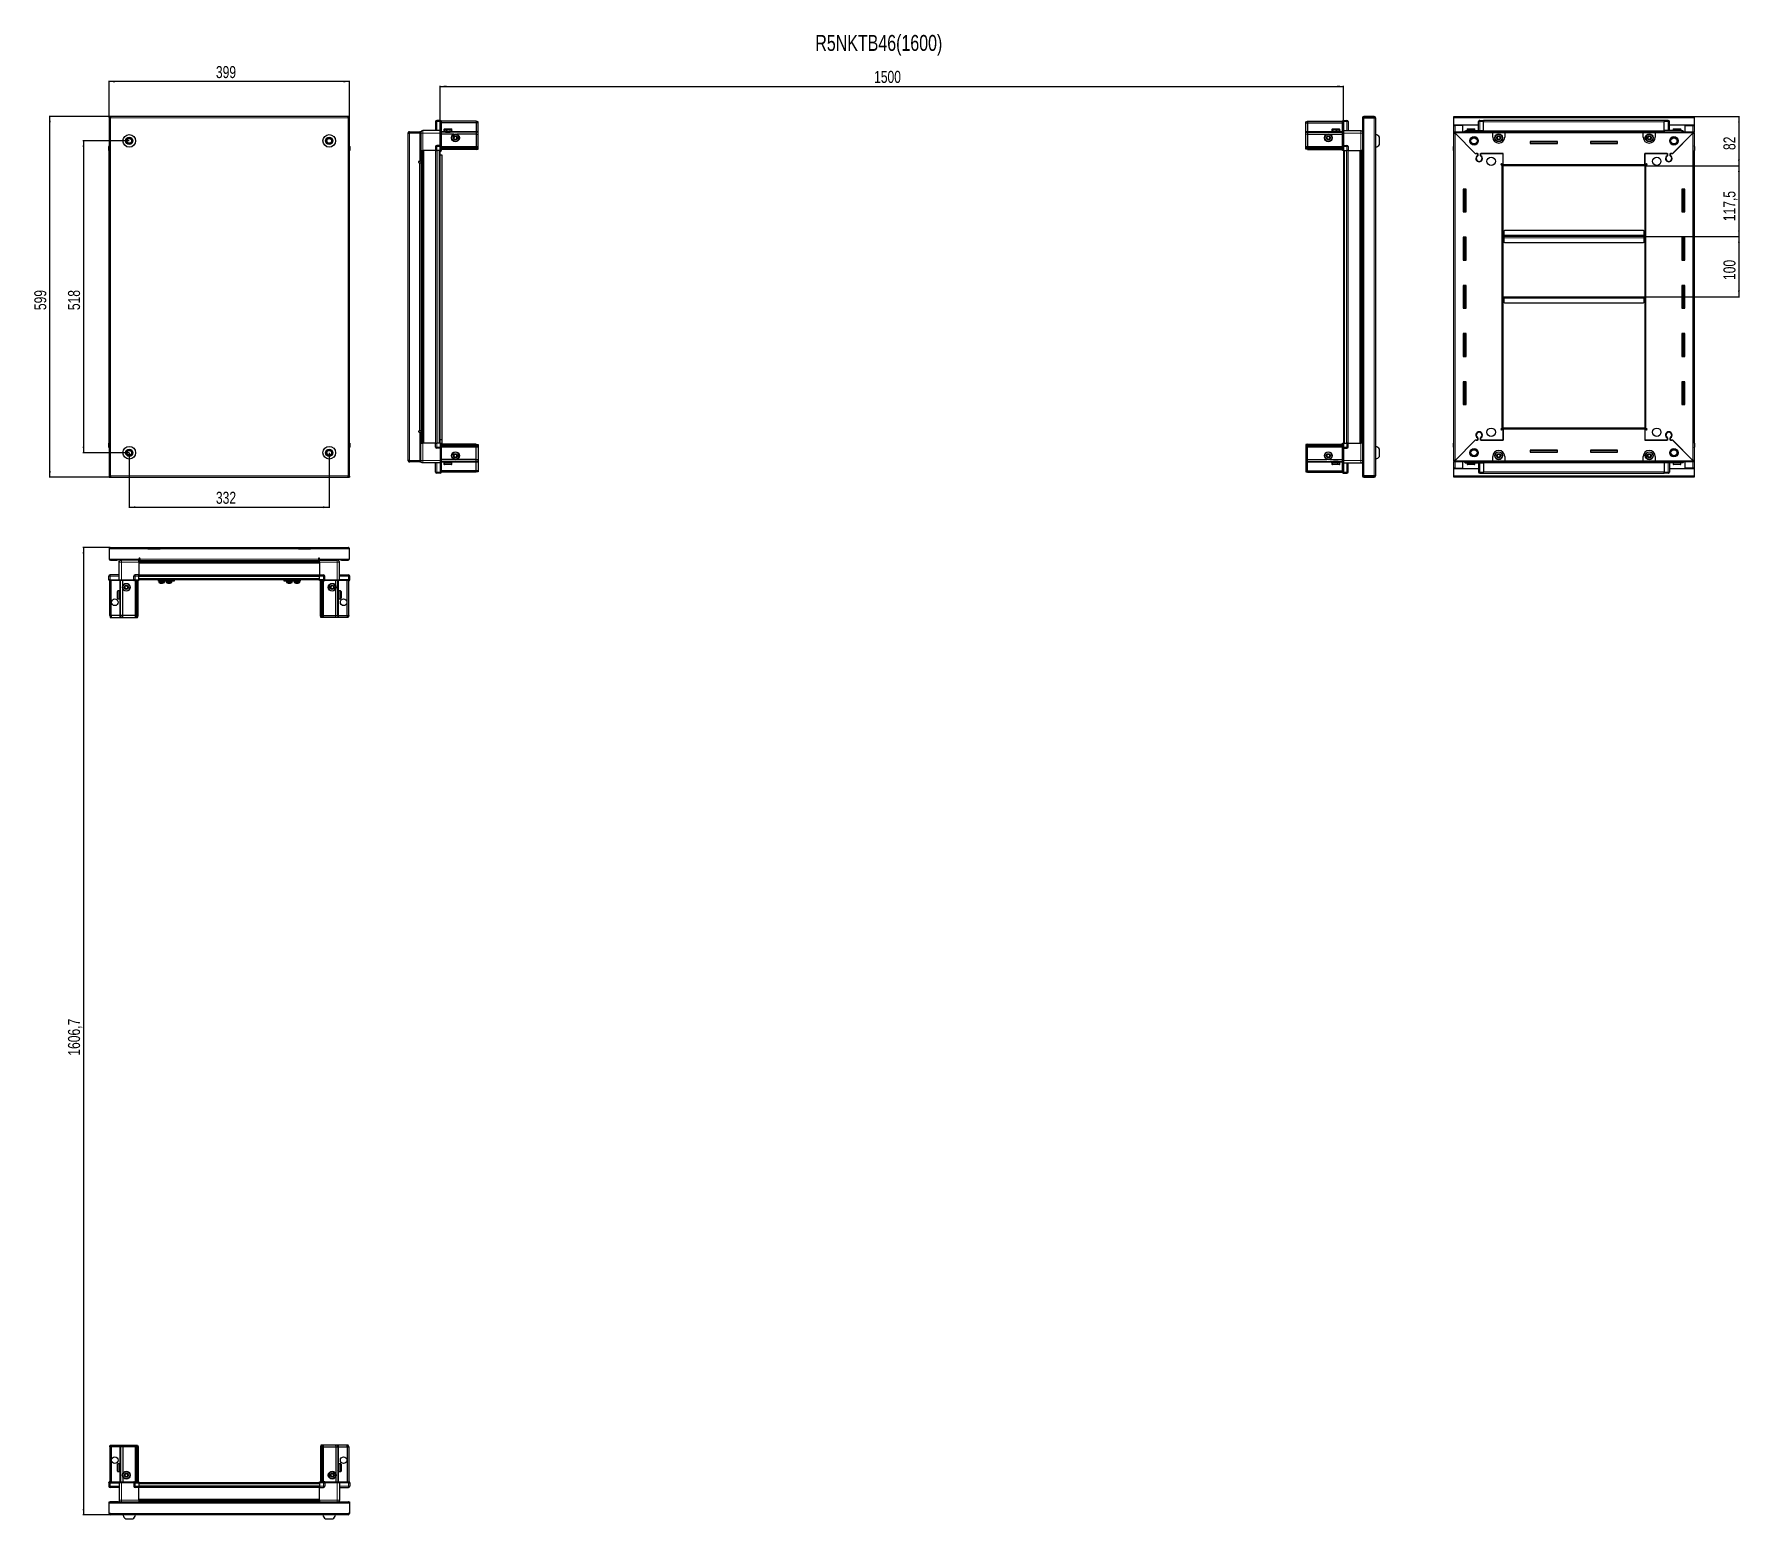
# Model space of a CAD drawing. Header units: millimetres. Extents: x 1021 to 3854, y -887 to 1579.
import ezdxf

# ---------------------------------------------------------------- set-up
doc = ezdxf.new("R2010")
doc.units = ezdxf.units.MM
doc.layers.add('FORMAT', color=7, linetype='Continuous')
doc.styles.add('SLDTEXTSTYLE0', font='TXT', dxfattribs={"width": 0.75})
doc.dimstyles.new('SLDDIMSTYLE0', dxfattribs={"dimtxt": 20, "dimasz": 10, "dimexe": 0, "dimexo": 0.0625, "dimgap": 5, "dimtad": 2, "dimdec": 1, "dimrnd": 1e-09, "dimzin": 12, "dimdsep": 46, "dimtxsty": 'SLDTEXTSTYLE0', "dimsah": 1, "dimcen": 0.09, "dimadec": 0, "dimazin": 3, "dimtfac": 1, "dimtofl": 0, "dimtmove": 0, "dimatfit": 3, "dimfxl": 0, "dimfrac": 2, "dimtolj": 1, "dimtzin": 12, "dimarcsym": 0})

msp = doc.modelspace()

# ---------------------------------------------------------------- texts
at = {"layer": 'FORMAT', "insert": (2317.97, 1577.54), "char_height": 26.4583, "attachment_point": 1, "style": 'SLDTEXTSTYLE0'}
msp.add_mtext('R5NKTB46(1600)', dxfattribs=at)

# ---------------------------------------------------------------- blocks, each defined once
blk = doc.blocks.new('_D')
at = {"layer": 'FORMAT'}
for p, q in [((1145.1, 1442.2), (1045.6, 1442.2)), ((1046.6, 843.2), (1046.6, 1442.2)), ((1145.1, 843.2), (1045.6, 843.2))]:
    blk.add_line(p, q, dxfattribs=at)
for points in [[(1046.6, 1442.2), (1045.1, 1432.2), (1048.2, 1432.2)], [(1046.6, 843.2), (1048.2, 853.2), (1045.1, 853.2)]]:
    blk.add_solid(points, dxfattribs=at)
at = {"layer": 'FORMAT', "insert": (1020.8, 1120.5), "char_height": 20, "attachment_point": 1, "rotation": 90, "style": 'SLDTEXTSTYLE0'}
blk.add_mtext('599', dxfattribs=at)
blk = doc.blocks.new('_D_1')
at = {"layer": 'FORMAT'}
for p, q in [((1145.1, 1442.2), (1145.1, 1501.2)), ((1544.1, 1500.2), (1145.1, 1500.2)), ((1544.1, 1442.2), (1544.1, 1501.2))]:
    blk.add_line(p, q, dxfattribs=at)
for points in [[(1145.1, 1500.2), (1155.1, 1498.6), (1155.1, 1501.7)], [(1544.1, 1500.2), (1534.1, 1501.7), (1534.1, 1498.6)]]:
    blk.add_solid(points, dxfattribs=at)
at = {"layer": 'FORMAT', "insert": (1322.5, 1525.9), "char_height": 20, "attachment_point": 1, "style": 'SLDTEXTSTYLE0'}
blk.add_mtext('399', dxfattribs=at)
blk = doc.blocks.new('_D_2')
at = {"layer": 'FORMAT'}
for p, q in [((1178.6, 883.7), (1178.6, 792.2)), ((1510.6, 883.7), (1510.6, 792.2)), ((1178.6, 793.2), (1510.6, 793.2))]:
    blk.add_line(p, q, dxfattribs=at)
for points in [[(1178.6, 793.2), (1188.6, 791.6), (1188.6, 794.7)], [(1510.6, 793.2), (1500.6, 794.7), (1500.6, 791.6)]]:
    blk.add_solid(points, dxfattribs=at)
at = {"layer": 'FORMAT', "insert": (1322.5, 818.9), "char_height": 20, "attachment_point": 1, "style": 'SLDTEXTSTYLE0'}
blk.add_mtext('332', dxfattribs=at)
blk = doc.blocks.new('_D_3')
at = {"layer": 'FORMAT'}
for p, q in [((1178.6, 1401.7), (1101.6, 1401.7)), ((1102.6, 1401.7), (1102.6, 883.7)), ((1178.6, 883.7), (1101.6, 883.7))]:
    blk.add_line(p, q, dxfattribs=at)
for points in [[(1102.6, 1401.7), (1101.1, 1391.7), (1104.2, 1391.7)], [(1102.6, 883.7), (1104.2, 893.7), (1101.1, 893.7)]]:
    blk.add_solid(points, dxfattribs=at)
at = {"layer": 'FORMAT', "insert": (1076.8, 1120.5), "char_height": 20, "attachment_point": 1, "rotation": 90, "style": 'SLDTEXTSTYLE0'}
blk.add_mtext('518', dxfattribs=at)
blk = doc.blocks.new('_D_4')
at = {"layer": 'FORMAT'}
for p, q in [((1695.1, 1385.7), (1695.1, 1493.2)), ((1695.1, 1492.2), (3195.1, 1492.2)), ((3195.1, 1385.7), (3195.1, 1493.2))]:
    blk.add_line(p, q, dxfattribs=at)
for points in [[(1695.1, 1492.2), (1705.1, 1490.6), (1705.1, 1493.7)], [(3195.1, 1492.2), (3185.1, 1493.7), (3185.1, 1490.6)]]:
    blk.add_solid(points, dxfattribs=at)
at = {"layer": 'FORMAT', "insert": (2415.6, 1517.9), "char_height": 20, "attachment_point": 1, "style": 'SLDTEXTSTYLE0'}
blk.add_mtext('1500', dxfattribs=at)
blk = doc.blocks.new('_D_5')
at = {"layer": 'FORMAT'}
for p, q in [((3777.5, 1442.2), (3853, 1442.2)), ((3852, 1442.2), (3852, 1360.2)), ((3695.5, 1360.2), (3853, 1360.2))]:
    blk.add_line(p, q, dxfattribs=at)
for points in [[(3852, 1442.2), (3850.5, 1432.2), (3853.5, 1432.2)], [(3852, 1360.2), (3853.5, 1370.2), (3850.5, 1370.2)]]:
    blk.add_solid(points, dxfattribs=at)
at = {"layer": 'FORMAT', "insert": (3826.2, 1386.4), "char_height": 20, "attachment_point": 1, "rotation": 90, "style": 'SLDTEXTSTYLE0'}
blk.add_mtext('82', dxfattribs=at)
blk = doc.blocks.new('_D_6')
at = {"layer": 'FORMAT'}
for p, q in [((3695.5, 1360.2), (3853, 1360.2)), ((3852, 1360.2), (3852, 1242.7)), ((3694.5, 1242.7), (3853, 1242.7))]:
    blk.add_line(p, q, dxfattribs=at)
for points in [[(3852, 1360.2), (3850.5, 1350.2), (3853.5, 1350.2)], [(3852, 1242.7), (3853.5, 1252.7), (3850.5, 1252.7)]]:
    blk.add_solid(points, dxfattribs=at)
at = {"layer": 'FORMAT', "insert": (3826.2, 1268.2), "char_height": 20, "attachment_point": 1, "rotation": 90, "style": 'SLDTEXTSTYLE0'}
blk.add_mtext('117,5', dxfattribs=at)
blk = doc.blocks.new('_D_7')
at = {"layer": 'FORMAT'}
for p, q in [((3694.5, 1242.7), (3853, 1242.7)), ((3852, 1242.7), (3852, 1142.7)), ((3694.5, 1142.7), (3853, 1142.7))]:
    blk.add_line(p, q, dxfattribs=at)
for points in [[(3852, 1242.7), (3850.5, 1232.7), (3853.5, 1232.7)], [(3852, 1142.7), (3853.5, 1152.7), (3850.5, 1152.7)]]:
    blk.add_solid(points, dxfattribs=at)
at = {"layer": 'FORMAT', "insert": (3826.2, 1170.5), "char_height": 20, "attachment_point": 1, "rotation": 90, "style": 'SLDTEXTSTYLE0'}
blk.add_mtext('100', dxfattribs=at)
blk = doc.blocks.new('_D_8')
at = {"layer": 'FORMAT'}
for p, q in [((1146.7, 726.3), (1101.6, 726.3)), ((1102.6, 726.3), (1102.6, -880.4)), ((1147.2, -880.4), (1101.6, -880.4))]:
    blk.add_line(p, q, dxfattribs=at)
for points in [[(1102.6, 726.3), (1101.1, 716.3), (1104.2, 716.3)], [(1102.6, -880.4), (1104.2, -870.4), (1101.1, -870.4)]]:
    blk.add_solid(points, dxfattribs=at)
at = {"layer": 'FORMAT', "insert": (1076.8, -117.7), "char_height": 20, "attachment_point": 1, "rotation": 90, "style": 'SLDTEXTSTYLE0'}
blk.add_mtext('1606,7', dxfattribs=at)

# ---------------------------------------------------------------- dimensions: what is measured, and where the dimension line sits
at = {"layer": 'FORMAT'}
dim = msp.add_linear_dim(base=(1145.13, 1500.16), p1=(1544.13, 1442.16), p2=(1145.13, 1442.16), dimstyle='SLDDIMSTYLE0', dxfattribs=at)
dim.commit()
dim.dimension.update_dxf_attribs({"geometry": '_D_1', "text_midpoint": (1344.63, 1500.16), "dimtype": 160})
for base, p1, p2, angle, picture, middle in [((3195.13, 1492.16), (1695.13, 1385.66), (3195.13, 1385.66), 0, '_D_4', (2445.13, 1492.16)), ((1046.63, 1442.16), (1145.13, 843.16), (1145.13, 1442.16), 90, '_D', (1046.63, 1142.66)), ((3852.01, 1360.16), (3777.5, 1442.16), (3695.5, 1360.16), 90, '_D_5', (3852.01, 1401.16)), ((1102.63, 883.66), (1178.63, 1401.66), (1178.63, 883.66), 90, '_D_3', (1102.63, 1142.66)), ((3852.01, 1242.66), (3695.5, 1360.16), (3694.5, 1242.66), 90, '_D_6', (3852.01, 1301.41)), ((3852.01, 1142.66), (3694.5, 1242.66), (3694.5, 1142.66), 90, '_D_7', (3852.01, 1192.66)), ((1510.63, 793.16), (1178.63, 883.66), (1510.63, 883.66), 0, '_D_2', (1344.63, 793.16)), ((1102.63, -880.43), (1146.73, 726.27), (1147.23, -880.43), 90, '_D_8', (1102.63, -77.08))]:
    dim = msp.add_linear_dim(base=base, p1=p1, p2=p2, angle=angle, dimstyle='SLDDIMSTYLE0', dxfattribs=at)
    dim.commit()
    dim.dimension.update_dxf_attribs({"geometry": picture, "text_midpoint": middle, "dimtype": 160})

# ---------------------------------------------------------------- linework, layer by layer
at = {"color": 7, "linetype": 'Continuous', "lineweight": 25}
for p, q in [((1145.13, 1440.66), (1145.13, 1442.16)), ((1147.23, 1442.16), (1145.13, 1442.16)), ((1145.13, 1440.66), (1147.23, 1440.66)), ((1145.13, 1440.66), (1145.13, 1440.06)), ((1145.13, 1440.06), (1145.13, 845.26)), ((1145.13, 1440.06), (1147.23, 1440.06)), ((1147.23, 1442.16), (1147.23, 1440.06)), ((1542.03, 1442.16), (1147.23, 1442.16)), ((1542.03, 1440.06), (1542.03, 1442.16)), ((1544.13, 1442.16), (1542.03, 1442.16)), ((1542.03, 1440.66), (1544.13, 1440.66)), ((1542.03, 1440.06), (1544.13, 1440.06)), ((1544.13, 1440.66), (1544.13, 1442.16)), ((1544.13, 1440.06), (1544.13, 1440.66)), ((1544.13, 845.26), (1544.13, 1440.06)), ((1643.88, 1415.41), (1643.88, 1416.91)), ((1643.88, 1416.91), (1644.78, 1416.91)), ((1644.78, 1415.41), (1644.78, 1416.91)), ((1644.78, 1416.91), (1661.28, 1416.91)), ((1661.28, 1415.41), (1661.28, 1416.91)), ((1695.28, 1418.66), (1666.28, 1418.66)), ((1687.28, 1433.66), (1687.28, 1418.66)), ((1695.28, 1435.66), (1689.28, 1435.66)), ((1695.28, 1435.66), (1695.62, 1435.66)), ((1695.28, 1435.66), (1695.28, 1433.66)), ((1695.28, 1418.86), (1695.28, 1433.66)), ((1695.28, 1418.86), (1695.28, 1433.66)), ((1695.28, 1418.66), (1695.28, 1418.86)), ((1695.28, 1418.66), (1696.48, 1418.66)), ((1695.28, 1414.66), (1695.28, 1418.66)), ((1696.48, 1435.16), (1695.62, 1435.66)), ((1696.48, 1433.66), (1696.48, 1435.16)), ((1754.78, 1434.16), (1696.48, 1434.16)), ((1696.48, 1433.66), (1696.48, 1418.86)), ((1754.78, 1431.66), (1696.48, 1431.66)), ((1696.48, 1418.86), (1696.48, 1418.66)), ((1696.48, 1418.66), (1696.48, 1414.66)), ((1701.28, 1420.56), (1701.28, 1418.16)), ((1701.28, 1418.16), (1701.28, 1417.66)), ((1701.28, 1417.66), (1701.42, 1417.66)), ((1701.61, 1418.16), (1701.42, 1418.16)), ((1701.42, 1418.16), (1701.42, 1417.66)), ((1701.42, 1417.66), (1701.61, 1417.66)), ((1701.61, 1418.16), (1701.61, 1417.66)), ((1701.61, 1417.66), (1702.14, 1417.66)), ((1702.08, 1421.36), (1709.25, 1421.36)), ((1702.54, 1418.16), (1702.14, 1418.16)), ((1702.14, 1418.16), (1702.14, 1417.66)), ((1702.14, 1417.66), (1702.54, 1417.66)), ((1702.54, 1418.16), (1702.54, 1417.66)), ((1702.54, 1417.66), (1703.41, 1417.66)), ((1703.38, 1417.66), (1703.38, 1417.56)), ((1703.38, 1417.56), (1712.18, 1417.56)), ((1703.98, 1418.16), (1703.41, 1418.16)), ((1703.41, 1418.16), (1703.41, 1417.66)), ((1703.41, 1417.66), (1703.98, 1417.66)), ((1703.78, 1417.16), (1704.47, 1416.68)), ((1703.78, 1417.16), (1708.81, 1417.16)), ((1704.47, 1416.68), (1703.78, 1416.2)), ((1703.98, 1418.16), (1703.98, 1417.66)), ((1703.98, 1417.66), (1705.1, 1417.66)), ((1704.47, 1416.68), (1708.64, 1416.68)), ((1705.79, 1418.16), (1705.1, 1418.16)), ((1705.1, 1418.16), (1705.1, 1417.66)), ((1705.1, 1417.66), (1705.79, 1417.66)), ((1705.79, 1418.16), (1705.79, 1417.66)), ((1705.79, 1417.66), (1707.07, 1417.66)), ((1707.8, 1418.16), (1707.07, 1418.16)), ((1707.07, 1418.16), (1707.07, 1417.66)), ((1707.07, 1417.66), (1707.3, 1417.66)), ((1707.3, 1418.16), (1707.3, 1417.66)), ((1707.8, 1418.16), (1707.8, 1417.66)), ((1707.8, 1418.16), (1707.8, 1417.66)), ((1707.8, 1417.66), (1709.1, 1417.66)), ((1707.8, 1417.66), (1707.8, 1417.66)), ((1708.64, 1416.68), (1711.09, 1416.68)), ((1708.81, 1417.16), (1711.78, 1417.16)), ((1709.81, 1418.16), (1709.1, 1418.16)), ((1709.1, 1418.16), (1709.1, 1417.66)), ((1709.16, 1418.16), (1709.16, 1417.66)), ((1709.16, 1417.66), (1709.81, 1417.66)), ((1709.25, 1421.36), (1713.48, 1421.36)), ((1709.81, 1418.16), (1709.81, 1417.66)), ((1709.81, 1417.66), (1711, 1417.66)), ((1711.62, 1418.16), (1711, 1418.16)), ((1711, 1418.16), (1711, 1417.66)), ((1711, 1417.66), (1711.62, 1417.66)), ((1711.09, 1416.68), (1711.78, 1417.16)), ((1711.78, 1416.2), (1711.09, 1416.68)), ((1711.62, 1418.16), (1711.62, 1417.66)), ((1711.62, 1417.66), (1712.59, 1417.66)), ((1712.18, 1417.56), (1712.18, 1417.66)), ((1713.05, 1418.16), (1712.59, 1418.16)), ((1712.59, 1418.16), (1712.59, 1417.66)), ((1712.59, 1417.66), (1713.05, 1417.66)), ((1713.05, 1418.16), (1713.05, 1417.66)), ((1713.05, 1417.66), (1713.71, 1417.66)), ((1713.97, 1418.16), (1713.71, 1418.16)), ((1713.71, 1418.16), (1713.71, 1417.66)), ((1713.71, 1417.66), (1713.97, 1417.66)), ((1713.97, 1418.16), (1713.97, 1417.66)), ((1713.97, 1417.66), (1714.24, 1417.66)), ((1714.28, 1418.16), (1714.24, 1418.16)), ((1714.24, 1418.16), (1714.24, 1417.66)), ((1714.24, 1417.66), (1714.28, 1417.66)), ((1714.28, 1418.16), (1714.28, 1420.56)), ((1714.28, 1418.16), (1714.28, 1417.66)), ((1754.78, 1434.16), (1754.78, 1431.66)), ((1757.78, 1433.36), (1754.78, 1434.16)), ((1754.78, 1431.66), (1754.78, 1417.16)), ((1757.78, 1431.51), (1754.78, 1431.66)), ((1754.78, 1417.16), (1754.78, 1416.16)), ((1757.78, 1431.51), (1757.78, 1433.36)), ((1757.78, 1417.16), (1757.78, 1431.51)), ((1757.78, 1415.36), (1757.78, 1417.16)), ((3132.48, 1433.36), (3135.48, 1434.16)), ((3132.48, 1431.51), (3132.48, 1433.36)), ((3132.48, 1431.51), (3135.48, 1431.66)), ((3132.48, 1417.16), (3132.48, 1431.51)), ((3132.48, 1415.36), (3132.48, 1417.16)), ((3135.48, 1434.16), (3135.48, 1431.66)), ((3135.48, 1434.16), (3193.78, 1434.16)), ((3135.48, 1431.66), (3135.48, 1417.16)), ((3135.48, 1431.66), (3193.78, 1431.66)), ((3135.48, 1417.16), (3135.48, 1416.16)), ((3175.98, 1420.56), (3175.98, 1417.66)), ((3175.98, 1417.66), (3176.02, 1417.66)), ((3176.14, 1418.16), (3176.02, 1418.16)), ((3176.02, 1418.16), (3176.02, 1417.66)), ((3176.02, 1417.66), (3176.14, 1417.66)), ((3176.14, 1418.16), (3176.14, 1417.66)), ((3176.14, 1417.66), (3176.55, 1417.66)), ((3176.89, 1418.16), (3176.55, 1418.16)), ((3176.55, 1418.16), (3176.55, 1417.66)), ((3176.55, 1417.66), (3176.89, 1417.66)), ((3176.78, 1421.36), (3188.18, 1421.36)), ((3176.89, 1418.16), (3176.89, 1417.66)), ((3176.89, 1417.66), (3177.66, 1417.66)), ((3178.19, 1418.16), (3177.66, 1418.16)), ((3177.66, 1418.16), (3177.66, 1417.66)), ((3177.66, 1417.66), (3178.19, 1417.66)), ((3178.08, 1417.66), (3178.08, 1417.56)), ((3178.08, 1417.56), (3186.88, 1417.56)), ((3178.19, 1418.16), (3178.19, 1417.66)), ((3178.19, 1417.66), (3179.25, 1417.66)), ((3178.48, 1417.16), (3179.17, 1416.68)), ((3178.48, 1417.16), (3186.48, 1417.16)), ((3179.17, 1416.68), (3178.48, 1416.2)), ((3179.17, 1416.68), (3185.79, 1416.68)), ((3179.91, 1418.16), (3179.25, 1418.16)), ((3179.25, 1418.16), (3179.25, 1417.66)), ((3179.25, 1417.66), (3179.91, 1417.66)), ((3179.91, 1418.16), (3179.91, 1417.66)), ((3179.91, 1417.66), (3181.15, 1417.66)), ((3181.88, 1418.16), (3181.15, 1418.16)), ((3181.15, 1418.16), (3181.15, 1417.66)), ((3181.15, 1417.66), (3181.58, 1417.66)), ((3181.58, 1418.16), (3181.58, 1417.66)), ((3181.88, 1418.16), (3181.88, 1417.66)), ((3181.88, 1417.66), (3183.18, 1417.66)), ((3183.9, 1418.16), (3183.18, 1418.16)), ((3183.18, 1418.16), (3183.18, 1417.66)), ((3183.45, 1418.16), (3183.45, 1417.66)), ((3183.45, 1417.66), (3183.9, 1417.66)), ((3183.9, 1418.16), (3183.9, 1417.66)), ((3183.9, 1417.66), (3185.14, 1417.66)), ((3185.8, 1418.16), (3185.14, 1418.16)), ((3185.14, 1418.16), (3185.14, 1417.66)), ((3185.14, 1417.66), (3185.8, 1417.66)), ((3185.79, 1416.68), (3186.48, 1417.16)), ((3186.48, 1416.2), (3185.79, 1416.68)), ((3185.8, 1418.16), (3185.8, 1417.66)), ((3185.8, 1417.66), (3186.84, 1417.66)), ((3187.36, 1418.16), (3186.84, 1418.16)), ((3186.84, 1418.16), (3186.84, 1417.66)), ((3186.84, 1417.66), (3187.36, 1417.66)), ((3186.88, 1417.56), (3186.88, 1417.66)), ((3187.36, 1418.16), (3187.36, 1417.66)), ((3187.36, 1417.66), (3188.12, 1417.66)), ((3188.45, 1418.16), (3188.12, 1418.16)), ((3188.12, 1418.16), (3188.12, 1417.66)), ((3188.12, 1417.66), (3188.45, 1417.66)), ((3188.45, 1418.16), (3188.45, 1417.66)), ((3188.45, 1417.66), (3188.84, 1417.66)), ((3188.95, 1418.16), (3188.84, 1418.16)), ((3188.84, 1418.16), (3188.84, 1417.66)), ((3188.84, 1417.66), (3188.95, 1417.66)), ((3188.95, 1418.16), (3188.95, 1417.66)), ((3188.95, 1417.66), (3188.98, 1417.66)), ((3188.98, 1417.66), (3188.98, 1420.56)), ((3194.65, 1435.66), (3193.78, 1435.16)), ((3194.65, 1435.66), (3193.78, 1435.16)), ((3193.78, 1435.16), (3193.78, 1433.66)), ((3193.78, 1418.86), (3193.78, 1433.66)), ((3193.78, 1418.66), (3193.78, 1418.86)), ((3194.98, 1418.66), (3193.78, 1418.66)), ((3193.78, 1414.66), (3193.78, 1418.66)), ((3194.98, 1435.66), (3194.65, 1435.66)), ((3194.98, 1435.66), (3194.65, 1435.66)), ((3194.98, 1435.66), (3194.98, 1435.66)), ((3194.98, 1433.66), (3194.98, 1435.66)), ((3194.98, 1435.66), (3200.98, 1435.66)), ((3194.98, 1433.66), (3194.98, 1418.86)), ((3194.98, 1418.86), (3194.98, 1418.66)), ((3194.98, 1418.66), (3194.98, 1414.66)), ((3194.98, 1418.66), (3223.98, 1418.66)), ((3202.98, 1433.66), (3202.98, 1418.66)), ((3226.88, 1427.16), (3226.88, 858.16)), ((3226.88, 1427.16), (3228.98, 1427.16)), ((3226.98, 1440.06), (3226.98, 1427.66)), ((3226.98, 1427.66), (3228.48, 1427.66)), ((3228.48, 1440.06), (3228.48, 1427.66)), ((3228.98, 1427.16), (3228.98, 1440.06)), ((3228.98, 1440.06), (3246.38, 1440.06)), ((3246.38, 1442.16), (3229.08, 1442.16)), ((3246.38, 1440.66), (3229.08, 1440.66)), ((3246.38, 1440.66), (3246.38, 1442.16)), ((3246.38, 1440.06), (3248.48, 1440.06)), ((3248.48, 1440.06), (3248.48, 845.26)), ((3378.5, 1440.06), (3378.5, 1442.16)), ((3378.5, 1442.16), (3777.5, 1442.16)), ((3378.5, 1427.66), (3378.5, 1440.06)), ((3419.5, 1427.66), (3378.5, 1427.66)), ((3378.5, 1427.16), (3378.5, 1427.66)), ((3378.5, 1427.16), (3380.6, 1427.16)), ((3378.5, 1416.91), (3378.5, 1427.16)), ((3378.5, 1415.41), (3378.5, 1416.91)), ((3378.5, 1416.91), (3379.5, 1416.91)), ((3379.5, 1415.41), (3379.5, 1416.91)), ((3379.5, 1416.91), (3443, 1416.91)), ((3380, 1427.16), (3380, 1427.66)), ((3393.5, 1427.16), (3380.6, 1427.16)), ((3393.5, 1416.91), (3393.5, 1427.16)), ((3399, 1418.66), (3428, 1418.66)), ((3400.5, 1420.56), (3400.5, 1418.66)), ((3401.3, 1421.36), (3412.7, 1421.36)), ((3413.5, 1418.66), (3413.5, 1420.56)), ((3419.5, 1418.66), (3419.5, 1433.66)), ((3420.18, 1435.16), (3420.18, 1435.16)), ((3421.5, 1435.66), (3428, 1435.66)), ((3421.5, 1435.66), (3428, 1435.66)), ((3428, 1435.66), (3428, 1435.66)), ((3428, 1435.66), (3428, 1435.66)), ((3428, 1435.66), (3428, 1433.66)), ((3728, 1435.51), (3428, 1435.51)), ((3428, 1418.66), (3428, 1433.66)), ((3428, 1418.66), (3428, 1418.16)), ((3428, 1417.51), (3728, 1417.51)), ((3443, 1414.81), (3443, 1416.91)), ((3443, 1416.91), (3463, 1416.91)), ((3463, 1416.91), (3463, 1414.81)), ((3463, 1416.91), (3693, 1416.91)), ((3693, 1414.81), (3693, 1416.91)), ((3693, 1416.91), (3713, 1416.91)), ((3713, 1416.91), (3776.5, 1416.91)), ((3713, 1416.91), (3713, 1414.81)), ((3728, 1435.66), (3728, 1435.66)), ((3734.5, 1435.66), (3728, 1435.66)), ((3734.5, 1435.66), (3728, 1435.66)), ((3728, 1435.66), (3728, 1433.66)), ((3728, 1418.66), (3728, 1433.66)), ((3757, 1418.66), (3728, 1418.66)), ((3728, 1418.66), (3728, 1418.16)), ((3736.5, 1433.66), (3736.5, 1433.66)), ((3736.5, 1418.66), (3736.5, 1433.66)), ((3777.5, 1427.66), (3736.5, 1427.66)), ((3742.5, 1420.56), (3742.5, 1418.66)), ((3743.3, 1421.36), (3754.7, 1421.36)), ((3755.5, 1418.66), (3755.5, 1420.56)), ((3762.5, 1416.91), (3762.5, 1427.16)), ((3762.5, 1427.16), (3775.4, 1427.16)), ((3775.4, 1427.16), (3777.5, 1427.16)), ((3776, 1427.16), (3776, 1427.66)), ((3776.5, 1415.41), (3776.5, 1416.91)), ((3776.5, 1416.91), (3777.5, 1416.91)), ((3777.5, 1442.16), (3777.5, 1440.06)), ((3777.5, 1440.06), (3777.5, 1427.66)), ((3777.5, 1427.16), (3777.5, 1427.66)), ((3777.5, 1427.16), (3777.5, 1416.91)), ((3777.5, 1415.41), (3777.5, 1416.91)), ((1144.63, 1392.16), (1144.63, 1385.66)), ((1144.63, 1385.66), (1144.63, 1392.16)), ((1544.13, 1393.49), (1544.13, 1393.49)), ((1544.63, 1392.16), (1544.63, 1385.66)), ((1544.63, 1385.66), (1544.63, 1392.16)), ((1643.28, 1414.81), (1641.78, 1414.81)), ((1641.78, 1414.31), (1641.78, 1414.81)), ((1641.78, 871.01), (1641.78, 1414.31)), ((1643.88, 1415.41), (1644.78, 1415.41)), ((1643.88, 1414.91), (1661.28, 1414.91)), ((1644.78, 1415.41), (1661.28, 1415.41)), ((1662.78, 1414.91), (1661.28, 1414.91)), ((1661.28, 1414.91), (1661.28, 1367.41)), ((1661.28, 1388.41), (1662.78, 1388.41)), ((1662.78, 1414.66), (1662.78, 1385.66)), ((1687.28, 1392.16), (1687.28, 1385.66)), ((1695.28, 1394.16), (1689.28, 1394.16)), ((1695.28, 1394.36), (1695.28, 1414.66)), ((1695.28, 1394.16), (1695.28, 1394.36)), ((1695.28, 1394.16), (1695.28, 1392.16)), ((1695.28, 1394.16), (1696.48, 1394.16)), ((1695.28, 1385.66), (1695.28, 1392.16)), ((1695.28, 1385.66), (1695.28, 1392.16)), ((1695.62, 1385.66), (1695.62, 1392.16)), ((1754.78, 1416.16), (1696.48, 1416.16)), ((1696.48, 1414.66), (1696.48, 1394.36)), ((1717.78, 1412.66), (1696.48, 1412.66)), ((1696.48, 1394.36), (1696.48, 1394.16)), ((1696.48, 1393.49), (1696.48, 1394.16)), ((1696.48, 1393.49), (1696.48, 1385.66)), ((1754.78, 1391.16), (1696.48, 1391.16)), ((1754.78, 1390.16), (1696.48, 1390.16)), ((1754.78, 1388.66), (1696.48, 1388.66)), ((1703.78, 1416.2), (1703.78, 1416.16)), ((1703.78, 1416.2), (1708.81, 1416.2)), ((1708.81, 1416.2), (1711.78, 1416.2)), ((1711.78, 1416.16), (1711.78, 1416.2)), ((1754.78, 1412.66), (1722.78, 1412.66)), ((1754.78, 1416.16), (1754.78, 1412.66)), ((1757.78, 1415.36), (1754.78, 1416.16)), ((1754.78, 1412.66), (1754.78, 1392.16)), ((1754.78, 1412.66), (1757.78, 1412.33)), ((1754.78, 1392.16), (1754.78, 1391.16)), ((1754.78, 1391.16), (1754.78, 1390.16)), ((1754.78, 1391.16), (1757.78, 1390.36)), ((1754.78, 1390.16), (1754.78, 1388.66)), ((1754.78, 1390.16), (1757.78, 1389.62)), ((1754.78, 1388.66), (1757.78, 1389.12)), ((1754.78, 1388.66), (1754.78, 1387.16)), ((1757.78, 1412.33), (1757.78, 1415.36)), ((1757.78, 1392.16), (1757.78, 1412.33)), ((1757.78, 1390.36), (1757.78, 1392.16)), ((1757.78, 1389.62), (1757.78, 1390.36)), ((1757.78, 1389.12), (1757.78, 1389.62)), ((1757.78, 1387.97), (1757.78, 1389.12)), ((3132.48, 1415.36), (3135.48, 1416.16)), ((3132.48, 1412.33), (3132.48, 1415.36)), ((3135.48, 1412.66), (3132.48, 1412.33)), ((3132.48, 1392.16), (3132.48, 1412.33)), ((3132.48, 1390.36), (3132.48, 1392.16)), ((3135.48, 1391.16), (3132.48, 1390.36)), ((3132.48, 1389.62), (3132.48, 1390.36)), ((3135.48, 1390.16), (3132.48, 1389.62)), ((3132.48, 1389.12), (3132.48, 1389.62)), ((3132.48, 1387.97), (3132.48, 1389.12)), ((3135.48, 1388.66), (3132.48, 1389.12)), ((3135.48, 1416.16), (3135.48, 1412.66)), ((3135.48, 1416.16), (3193.78, 1416.16)), ((3135.48, 1412.66), (3135.48, 1392.16)), ((3135.48, 1412.66), (3167.48, 1412.66)), ((3135.48, 1392.16), (3135.48, 1391.16)), ((3135.48, 1391.16), (3135.48, 1390.16)), ((3135.48, 1391.16), (3193.78, 1391.16)), ((3135.48, 1390.16), (3135.48, 1388.66)), ((3135.48, 1390.16), (3193.78, 1390.16)), ((3135.48, 1388.66), (3193.78, 1388.66)), ((3135.48, 1388.66), (3135.48, 1387.16)), ((3172.48, 1412.66), (3193.78, 1412.66)), ((3178.48, 1416.2), (3178.48, 1416.16)), ((3178.48, 1416.2), (3186.48, 1416.2)), ((3186.48, 1416.16), (3186.48, 1416.2)), ((3193.78, 1394.36), (3193.78, 1414.66)), ((3193.78, 1394.16), (3193.78, 1394.36)), ((3194.98, 1394.16), (3193.78, 1394.16)), ((3193.78, 1394.16), (3193.78, 1393.49)), ((3193.78, 1385.66), (3193.78, 1393.49)), ((3194.65, 1392.16), (3194.65, 1385.66)), ((3194.98, 1414.66), (3194.98, 1394.36)), ((3194.98, 1394.36), (3194.98, 1394.16)), ((3194.98, 1392.16), (3194.98, 1394.16)), ((3194.98, 1392.16), (3194.98, 1394.16)), ((3194.98, 1394.16), (3200.98, 1394.16)), ((3194.98, 1392.16), (3194.98, 1385.66)), ((3202.98, 1392.16), (3202.98, 1385.66)), ((3255.08, 1395.66), (3255.08, 1407.66)), ((3378, 1392.16), (3378, 1385.66)), ((3378, 1385.66), (3378, 1392.16)), ((3378.5, 1414.91), (3378.5, 1415.41)), ((3378.5, 1415.41), (3379.5, 1415.41)), ((3378.5, 870.41), (3378.5, 1414.91)), ((3380, 1414.91), (3378.5, 1414.91)), ((3380.1, 1414.81), (3414, 1380.91)), ((3414.7, 1380.21), (3380.6, 1414.31)), ((3443, 1415.41), (3463, 1415.41)), ((3443, 1407.91), (3443, 1414.81)), ((3463, 1414.81), (3463, 1407.91)), ((3550.5, 1400.66), (3505.5, 1400.66)), ((3505.5, 1400.66), (3505.5, 1397.16)), ((3550.5, 1397.91), (3505.5, 1397.91)), ((3505.5, 1397.16), (3550.5, 1397.16)), ((3550.5, 1397.16), (3550.5, 1400.66)), ((3650.5, 1400.66), (3605.5, 1400.66)), ((3605.5, 1400.66), (3605.5, 1397.16)), ((3650.5, 1397.91), (3605.5, 1397.91)), ((3605.5, 1397.16), (3650.5, 1397.16)), ((3650.5, 1397.16), (3650.5, 1400.66)), ((3693, 1415.41), (3713, 1415.41)), ((3693, 1407.91), (3693, 1414.81)), ((3713, 1414.81), (3713, 1407.91)), ((3775.4, 1414.31), (3741.3, 1380.21)), ((3742, 1380.91), (3775.9, 1414.81)), ((3776, 1414.91), (3777.5, 1414.91)), ((3776.5, 1415.41), (3777.5, 1415.41)), ((3777.5, 1415.41), (3777.5, 1414.91)), ((3777.5, 1414.91), (3777.5, 870.41)), ((3777.51, 1393.49), (3777.51, 1393.49)), ((3778, 1385.66), (3778, 1392.16)), ((3778.01, 1392.16), (3778.01, 1385.66)), ((1144.63, 1385.66), (1144.63, 1385.66)), ((1145.13, 1385.66), (1144.63, 1385.66)), ((1144.78, 1385.66), (1144.78, 899.66)), ((1544.13, 1385.66), (1544.63, 1385.66)), ((1544.48, 899.66), (1544.48, 1385.66)), ((1544.63, 1385.66), (1544.63, 1385.66)), ((1544.63, 1385.66), (1544.63, 1385.66)), ((1661.28, 1367.41), (1659.93, 1367.41)), ((1659.93, 1365.41), (1660.68, 1365.41)), ((1660.68, 1365.41), (1662.78, 1365.41)), ((1662.78, 1385.66), (1661.28, 1385.66)), ((1662.78, 1365.41), (1662.78, 919.91)), ((1663.43, 899.66), (1663.43, 1385.66)), ((1665.23, 1385.66), (1665.23, 899.66)), ((1665.26, 1385.66), (1665.26, 899.66)), ((1687.28, 1385.66), (1666.28, 1385.66)), ((1687.28, 1385.66), (1689.28, 1385.66)), ((1687.93, 899.66), (1687.93, 1385.66)), ((1695.28, 1385.66), (1689.28, 1385.66)), ((1695.13, 899.66), (1695.13, 1385.66)), ((1695.13, 1378.66), (1697.63, 1378.66)), ((1695.28, 1385.66), (1695.62, 1385.66)), ((1695.28, 1385.66), (1695.28, 1385.66)), ((1696.48, 1385.66), (1695.62, 1385.66)), ((1695.62, 1385.66), (1695.62, 1385.66)), ((1754.78, 1387.16), (1696.48, 1387.16)), ((1697.63, 1378.66), (1697.63, 905.16)), ((1754.78, 1387.16), (1757.78, 1387.97)), ((3135.48, 1387.16), (3132.48, 1387.97)), ((3135.48, 1387.16), (3193.78, 1387.16)), ((3194.65, 1385.66), (3193.78, 1385.66)), ((3194.98, 1385.66), (3194.65, 1385.66)), ((3194.98, 1385.66), (3200.98, 1385.66)), ((3195.13, 1385.66), (3195.13, 899.66)), ((3202.98, 1385.66), (3200.98, 1385.66)), ((3202.33, 1385.66), (3202.33, 899.66)), ((3202.98, 1385.66), (3223.98, 1385.66)), ((3225.01, 899.66), (3225.01, 1385.66)), ((3225.04, 899.66), (3225.04, 1385.66)), ((3226.83, 1385.66), (3226.83, 899.66)), ((3378, 1385.66), (3378, 1385.66)), ((3378.5, 1385.66), (3378, 1385.66)), ((3378.15, 1385.66), (3378.15, 899.66)), ((3414, 1380.91), (3418.2, 1380.91)), ((3415.4, 1380.91), (3414.7, 1380.21)), ((3417.5, 1380.91), (3415.4, 1380.91)), ((3417.5, 1380.91), (3417.5, 1377.02)), ((3418.2, 1380.91), (3418.2, 1376.63)), ((3418.5, 1368.05), (3418.5, 1367.29)), ((3422.8, 1380.91), (3460.5, 1380.91)), ((3422.8, 1376.63), (3422.8, 1380.91)), ((3423.5, 1377.02), (3423.5, 1380.91)), ((3460.5, 1380.91), (3423.5, 1380.91)), ((3457.65, 1363.66), (3460.5, 1363.66)), ((3458.4, 1361.66), (3457.65, 1361.66)), ((3458.4, 1361.66), (3460.5, 1361.66)), ((3460.5, 1362.66), (3458.5, 1362.66)), ((3458.5, 1362.66), (3458.5, 1361.66)), ((3460.5, 1362.26), (3460.5, 1380.91)), ((3460.5, 1363.66), (3460.5, 1380.91)), ((3460.5, 1360.16), (3460.5, 1362.26)), ((3695.5, 1360.16), (3460.5, 1360.16)), ((3460.5, 925.16), (3460.5, 1360.16)), ((3695.5, 1380.91), (3733.2, 1380.91)), ((3695.5, 1362.26), (3695.5, 1380.91)), ((3695.5, 1380.91), (3695.5, 1363.66)), ((3732.5, 1380.91), (3695.5, 1380.91)), ((3695.5, 1363.66), (3698.35, 1363.66)), ((3697.5, 1362.66), (3695.5, 1362.66)), ((3695.5, 1362.26), (3695.5, 1360.16)), ((3695.5, 1361.66), (3697.6, 1361.66)), ((3695.5, 1360.16), (3695.5, 925.16)), ((3697.5, 1361.66), (3697.5, 1362.66)), ((3698.35, 1361.66), (3697.6, 1361.66)), ((3732.5, 1380.91), (3732.5, 1377.02)), ((3733.2, 1380.91), (3733.2, 1376.63)), ((3737.5, 1368.05), (3737.5, 1367.29)), ((3737.8, 1380.91), (3742, 1380.91)), ((3737.8, 1376.63), (3737.8, 1380.91)), ((3740.6, 1380.91), (3738.5, 1380.91)), ((3738.5, 1377.02), (3738.5, 1380.91)), ((3741.3, 1380.21), (3740.6, 1380.91)), ((3777.51, 1385.66), (3778, 1385.66)), ((3777.85, 899.66), (3777.85, 1385.66)), ((3778, 1385.66), (3778, 1385.66)), ((3778.01, 1385.66), (3778, 1385.66)), ((3399, 1321.66), (3394, 1321.66)), ((3394, 1321.66), (3394, 1283.66)), ((3396.15, 1283.66), (3396.15, 1321.66)), ((3397.95, 1283.66), (3397.95, 1321.66)), ((3397.98, 1283.66), (3397.98, 1321.66)), ((3399, 1283.66), (3399, 1321.66)), ((3757, 1321.66), (3757, 1283.66)), ((3762, 1321.66), (3757, 1321.66)), ((3758.03, 1321.66), (3758.03, 1283.66)), ((3758.06, 1321.66), (3758.06, 1283.66)), ((3759.85, 1321.66), (3759.85, 1283.66)), ((3762, 1283.66), (3762, 1321.66)), ((3394, 1283.66), (3399, 1283.66)), ((3757, 1283.66), (3762, 1283.66)), ((3462.5, 1252.66), (3461.5, 1251.66)), ((3461.5, 1251.66), (3461.5, 1244.76)), ((3693.5, 1252.66), (3462.5, 1252.66)), ((3694.5, 1251.66), (3693.5, 1252.66)), ((3694.5, 1244.76), (3694.5, 1251.66)), ((3399, 1241.66), (3394, 1241.66)), ((3394, 1241.66), (3394, 1203.66)), ((3396.15, 1203.66), (3396.15, 1241.66)), ((3397.95, 1203.66), (3397.95, 1241.66)), ((3397.98, 1203.66), (3397.98, 1241.66)), ((3399, 1203.66), (3399, 1241.66)), ((3461.25, 1242.66), (3460.5, 1242.66)), ((3461.5, 1245.51), (3461.25, 1245.51)), ((3461.25, 1245.51), (3461.25, 1242.66)), ((3461.25, 1242.66), (3461.25, 1239.81)), ((3461.25, 1239.81), (3461.5, 1239.81)), ((3461.5, 1242.66), (3461.5, 1244.76)), ((3461.5, 1240.56), (3461.5, 1242.66)), ((3694.5, 1242.66), (3461.5, 1242.66)), ((3461.5, 1240.56), (3461.5, 1233.66)), ((3461.5, 1233.66), (3462.5, 1232.66)), ((3462.5, 1232.66), (3693.5, 1232.66)), ((3693.5, 1232.66), (3694.5, 1233.66)), ((3694.75, 1245.51), (3694.5, 1245.51)), ((3694.5, 1244.76), (3694.5, 1242.66)), ((3694.5, 1242.66), (3694.5, 1240.56)), ((3694.5, 1233.66), (3694.5, 1240.56)), ((3694.5, 1239.81), (3694.75, 1239.81)), ((3694.75, 1242.66), (3694.75, 1245.51)), ((3694.75, 1239.81), (3694.75, 1242.66)), ((3695.5, 1242.66), (3694.75, 1242.66)), ((3757, 1241.66), (3757, 1203.66)), ((3762, 1241.66), (3757, 1241.66)), ((3758.03, 1241.66), (3758.03, 1203.66)), ((3758.06, 1241.66), (3758.06, 1203.66)), ((3759.85, 1241.66), (3759.85, 1203.66)), ((3762, 1203.66), (3762, 1241.66)), ((3394, 1203.66), (3399, 1203.66)), ((3757, 1203.66), (3762, 1203.66)), ((3399, 1161.66), (3394, 1161.66)), ((3394, 1161.66), (3394, 1123.66)), ((3396.15, 1123.66), (3396.15, 1161.66)), ((3397.95, 1123.66), (3397.95, 1161.66)), ((3397.98, 1123.66), (3397.98, 1161.66)), ((3399, 1123.66), (3399, 1161.66)), ((3757, 1161.66), (3757, 1123.66)), ((3762, 1161.66), (3757, 1161.66)), ((3758.03, 1161.66), (3758.03, 1123.66)), ((3758.06, 1161.66), (3758.06, 1123.66)), ((3759.85, 1161.66), (3759.85, 1123.66)), ((3762, 1123.66), (3762, 1161.66)), ((3460.5, 1142.66), (3461.25, 1142.66)), ((3461.25, 1142.66), (3461.25, 1139.81)), ((3461.25, 1139.81), (3461.5, 1139.81)), ((3461.5, 1140.56), (3461.5, 1142.66)), ((3461.5, 1142.66), (3694.5, 1142.66)), ((3461.5, 1140.56), (3461.5, 1133.66)), ((3461.5, 1133.66), (3462.5, 1132.66)), ((3693.5, 1132.66), (3694.5, 1133.66)), ((3694.5, 1142.66), (3694.5, 1140.56)), ((3694.5, 1133.66), (3694.5, 1140.56)), ((3694.5, 1139.81), (3694.75, 1139.81)), ((3694.75, 1139.81), (3694.75, 1142.66)), ((3694.75, 1142.66), (3695.5, 1142.66)), ((3394, 1123.66), (3399, 1123.66)), ((3462.5, 1132.66), (3693.5, 1132.66)), ((3757, 1123.66), (3762, 1123.66)), ((3399, 1081.66), (3394, 1081.66)), ((3394, 1081.66), (3394, 1043.66)), ((3396.15, 1043.66), (3396.15, 1081.66)), ((3397.95, 1043.66), (3397.95, 1081.66)), ((3397.98, 1043.66), (3397.98, 1081.66)), ((3399, 1043.66), (3399, 1081.66)), ((3757, 1081.66), (3757, 1043.66)), ((3762, 1081.66), (3757, 1081.66)), ((3758.03, 1081.66), (3758.03, 1043.66)), ((3758.06, 1081.66), (3758.06, 1043.66)), ((3759.85, 1081.66), (3759.85, 1043.66)), ((3762, 1043.66), (3762, 1081.66)), ((3394, 1043.66), (3399, 1043.66)), ((3757, 1043.66), (3762, 1043.66)), ((3399, 1001.66), (3394, 1001.66)), ((3394, 1001.66), (3394, 963.66)), ((3396.15, 963.66), (3396.15, 1001.66)), ((3397.95, 963.66), (3397.95, 1001.66)), ((3397.98, 963.66), (3397.98, 1001.66)), ((3399, 963.66), (3399, 1001.66)), ((3757, 1001.66), (3757, 963.66)), ((3762, 1001.66), (3757, 1001.66)), ((3758.03, 1001.66), (3758.03, 963.66)), ((3758.06, 1001.66), (3758.06, 963.66)), ((3759.85, 1001.66), (3759.85, 963.66)), ((3762, 963.66), (3762, 1001.66)), ((3394, 963.66), (3399, 963.66)), ((3757, 963.66), (3762, 963.66)), ((1660.68, 919.91), (1659.93, 919.91)), ((1659.93, 917.91), (1661.28, 917.91)), ((1662.78, 919.91), (1660.68, 919.91)), ((1661.28, 917.91), (1661.28, 870.41)), ((3417.5, 908.3), (3417.5, 904.41)), ((3418.2, 908.7), (3418.2, 904.41)), ((3418.5, 918.04), (3418.5, 917.28)), ((3422.8, 904.41), (3422.8, 908.7)), ((3423.5, 904.41), (3423.5, 908.3)), ((3457.65, 923.66), (3458.4, 923.66)), ((3460.5, 921.66), (3457.65, 921.66)), ((3460.5, 923.66), (3458.4, 923.66)), ((3458.5, 923.66), (3458.5, 922.66)), ((3458.5, 922.66), (3460.5, 922.66)), ((3460.5, 923.06), (3460.5, 925.16)), ((3460.5, 925.16), (3695.5, 925.16)), ((3460.5, 923.06), (3460.5, 904.41)), ((3460.5, 904.41), (3460.5, 921.66)), ((3695.5, 925.16), (3695.5, 923.06)), ((3697.6, 923.66), (3695.5, 923.66)), ((3695.5, 923.06), (3695.5, 904.41)), ((3695.5, 922.66), (3697.5, 922.66)), ((3695.5, 921.66), (3695.5, 904.41)), ((3698.35, 921.66), (3695.5, 921.66)), ((3697.5, 922.66), (3697.5, 923.66)), ((3697.6, 923.66), (3698.35, 923.66)), ((3732.5, 908.3), (3732.5, 904.41)), ((3733.2, 908.7), (3733.2, 904.41)), ((3737.5, 918.04), (3737.5, 917.28)), ((3737.8, 904.41), (3737.8, 908.7)), ((3738.5, 904.41), (3738.5, 908.3)), ((1144.63, 893.16), (1144.63, 899.66)), ((1144.63, 899.66), (1144.63, 899.66)), ((1144.63, 899.66), (1144.63, 899.66)), ((1144.63, 899.66), (1144.63, 893.16)), ((1145.13, 899.66), (1144.63, 899.66)), ((1145.13, 891.84), (1145.13, 891.84)), ((1544.13, 899.66), (1544.63, 899.66)), ((1544.63, 899.66), (1544.63, 899.66)), ((1544.63, 893.16), (1544.63, 899.66)), ((1544.63, 899.66), (1544.63, 893.16)), ((1662.78, 899.66), (1661.28, 899.66)), ((1662.78, 896.91), (1661.28, 896.91)), ((1662.78, 870.66), (1662.78, 899.66)), ((1687.28, 899.66), (1666.28, 899.66)), ((1687.28, 893.16), (1687.28, 899.66)), ((1687.28, 899.66), (1689.28, 899.66)), ((1695.28, 899.66), (1689.28, 899.66)), ((1695.28, 891.16), (1689.28, 891.16)), ((1697.63, 905.16), (1695.13, 905.16)), ((1695.28, 893.16), (1695.28, 899.66)), ((1695.28, 899.66), (1695.62, 899.66)), ((1695.28, 893.16), (1695.28, 891.16)), ((1695.28, 893.16), (1695.28, 891.16)), ((1695.28, 891.16), (1696.48, 891.16)), ((1695.28, 890.96), (1695.28, 891.16)), ((1695.28, 870.66), (1695.28, 890.96)), ((1695.62, 893.16), (1695.62, 899.66)), ((1695.62, 899.66), (1696.48, 899.66)), ((1696.48, 899.66), (1696.48, 891.84)), ((1754.78, 898.16), (1696.48, 898.16)), ((1754.78, 896.66), (1696.48, 896.66)), ((1754.78, 895.16), (1696.48, 895.16)), ((1754.78, 894.16), (1696.48, 894.16)), ((1696.48, 891.16), (1696.48, 891.84)), ((1696.48, 891.16), (1696.48, 890.96)), ((1696.48, 890.96), (1696.48, 870.66)), ((1697.63, 905.16), (1697.63, 898.16)), ((1754.78, 896.66), (1754.78, 898.16)), ((1754.78, 898.16), (1757.78, 897.36)), ((1754.78, 895.16), (1754.78, 896.66)), ((1754.78, 896.66), (1757.78, 896.21)), ((1754.78, 895.16), (1757.78, 895.71)), ((1754.78, 894.16), (1754.78, 895.16)), ((1754.78, 894.16), (1757.78, 894.97)), ((1754.78, 893.16), (1754.78, 894.16)), ((1754.78, 872.66), (1754.78, 893.16)), ((1757.78, 897.36), (1757.78, 896.21)), ((1757.78, 896.21), (1757.78, 895.71)), ((1757.78, 895.71), (1757.78, 894.97)), ((1757.78, 894.97), (1757.78, 893.16)), ((1757.78, 893.16), (1757.78, 873)), ((3135.48, 898.16), (3132.48, 897.36)), ((3132.48, 897.36), (3132.48, 896.21)), ((3135.48, 896.66), (3132.48, 896.21)), ((3132.48, 896.21), (3132.48, 895.71)), ((3135.48, 895.16), (3132.48, 895.71)), ((3132.48, 895.71), (3132.48, 894.97)), ((3135.48, 894.16), (3132.48, 894.97)), ((3132.48, 894.97), (3132.48, 893.16)), ((3132.48, 893.16), (3132.48, 873)), ((3135.48, 896.66), (3135.48, 898.16)), ((3135.48, 898.16), (3193.78, 898.16)), ((3135.48, 896.66), (3193.78, 896.66)), ((3135.48, 895.16), (3135.48, 896.66)), ((3135.48, 895.16), (3193.78, 895.16)), ((3135.48, 894.16), (3135.48, 895.16)), ((3135.48, 894.16), (3193.78, 894.16)), ((3135.48, 893.16), (3135.48, 894.16)), ((3135.48, 872.66), (3135.48, 893.16)), ((3193.78, 891.84), (3193.78, 899.66)), ((3193.78, 899.66), (3194.65, 899.66)), ((3193.78, 891.84), (3193.78, 891.16)), ((3194.98, 891.16), (3193.78, 891.16)), ((3193.78, 890.96), (3193.78, 891.16)), ((3193.78, 870.66), (3193.78, 890.96)), ((3194.65, 899.66), (3194.65, 899.66)), ((3194.65, 899.66), (3194.65, 893.16)), ((3194.98, 899.66), (3194.65, 899.66)), ((3194.98, 899.66), (3194.98, 893.16)), ((3194.98, 899.66), (3194.98, 899.66)), ((3194.98, 899.66), (3194.98, 893.16)), ((3194.98, 899.66), (3200.98, 899.66)), ((3194.98, 891.16), (3194.98, 893.16)), ((3194.98, 891.16), (3194.98, 890.96)), ((3194.98, 891.16), (3200.98, 891.16)), ((3194.98, 890.96), (3194.98, 870.66)), ((3202.98, 899.66), (3200.98, 899.66)), ((3202.98, 893.16), (3202.98, 899.66)), ((3202.98, 899.66), (3223.98, 899.66)), ((3255.08, 877.66), (3255.08, 889.66)), ((3378, 899.66), (3378, 899.66)), ((3378, 893.16), (3378, 899.66)), ((3378, 899.66), (3378, 899.66)), ((3378, 899.66), (3378, 893.16)), ((3378.5, 899.66), (3378, 899.66)), ((3378.5, 891.84), (3378.5, 891.84)), ((3414, 904.41), (3380.1, 870.51)), ((3380.6, 871.01), (3414.7, 905.11)), ((3418.2, 904.41), (3414, 904.41)), ((3414.7, 905.11), (3415.4, 904.41)), ((3415.4, 904.41), (3417.5, 904.41)), ((3460.5, 904.41), (3422.8, 904.41)), ((3423.5, 904.41), (3460.5, 904.41)), ((3550.5, 888.16), (3505.5, 888.16)), ((3505.5, 888.16), (3505.5, 884.66)), ((3505.5, 887.41), (3550.5, 887.41)), ((3505.5, 884.66), (3550.5, 884.66)), ((3550.5, 884.66), (3550.5, 888.16)), ((3650.5, 888.16), (3605.5, 888.16)), ((3605.5, 888.16), (3605.5, 884.66)), ((3605.5, 887.41), (3650.5, 887.41)), ((3605.5, 884.66), (3650.5, 884.66)), ((3650.5, 884.66), (3650.5, 888.16)), ((3733.2, 904.41), (3695.5, 904.41)), ((3695.5, 904.41), (3732.5, 904.41)), ((3742, 904.41), (3737.8, 904.41)), ((3738.5, 904.41), (3740.6, 904.41)), ((3740.6, 904.41), (3741.3, 905.11)), ((3741.3, 905.11), (3775.4, 871.01)), ((3775.9, 870.51), (3742, 904.41)), ((3777.5, 899.66), (3778, 899.66)), ((3778.01, 899.66), (3778, 899.66)), ((3778, 899.66), (3778, 893.16)), ((3778.01, 893.16), (3778.01, 899.66)), ((1641.78, 870.51), (1641.78, 871.01)), ((1643.28, 870.51), (1641.78, 870.51)), ((1661.28, 870.41), (1643.88, 870.41)), ((1643.88, 869.91), (1643.88, 868.41)), ((1643.88, 869.91), (1644.78, 869.91)), ((1643.88, 868.41), (1644.78, 868.41)), ((1644.78, 869.91), (1644.78, 868.41)), ((1661.28, 869.91), (1644.78, 869.91)), ((1661.28, 868.41), (1644.78, 868.41)), ((1661.28, 870.41), (1662.78, 870.41)), ((1661.28, 869.91), (1661.28, 868.41)), ((1695.28, 866.66), (1666.28, 866.66)), ((1687.28, 851.66), (1687.28, 866.66)), ((1695.28, 866.66), (1695.28, 870.66)), ((1695.28, 866.66), (1696.48, 866.66)), ((1695.28, 866.46), (1695.28, 866.66)), ((1695.28, 851.66), (1695.28, 866.46)), ((1695.28, 851.66), (1695.28, 849.66)), ((1695.62, 849.66), (1696.48, 850.16)), ((1695.62, 849.66), (1696.48, 850.16)), ((1717.78, 872.66), (1696.48, 872.66)), ((1696.48, 870.66), (1696.48, 866.66)), ((1754.78, 869.16), (1696.48, 869.16)), ((1696.48, 866.66), (1696.48, 866.46)), ((1696.48, 866.46), (1696.48, 851.66)), ((1754.78, 853.66), (1696.48, 853.66)), ((1696.48, 850.16), (1696.48, 851.66)), ((1754.78, 851.16), (1696.48, 851.16)), ((1701.28, 867.66), (1701.28, 864.76)), ((1701.38, 867.66), (1701.28, 867.66)), ((1701.38, 867.16), (1701.38, 867.66)), ((1701.55, 867.66), (1701.38, 867.66)), ((1701.38, 867.16), (1701.55, 867.16)), ((1701.55, 867.16), (1701.55, 867.66)), ((1702.04, 867.66), (1701.55, 867.66)), ((1702.04, 867.16), (1702.04, 867.66)), ((1702.42, 867.66), (1702.04, 867.66)), ((1702.04, 867.16), (1702.42, 867.16)), ((1702.23, 863.96), (1702.08, 863.96)), ((1713.48, 863.96), (1702.23, 863.96)), ((1702.42, 867.16), (1702.42, 867.66)), ((1703.26, 867.66), (1702.42, 867.66)), ((1703.26, 867.16), (1703.26, 867.66)), ((1703.81, 867.66), (1703.26, 867.66)), ((1703.26, 867.16), (1703.81, 867.16)), ((1703.38, 867.76), (1703.38, 867.66)), ((1708.78, 867.76), (1703.38, 867.76)), ((1703.78, 869.16), (1703.78, 869.13)), ((1703.78, 869.13), (1704.47, 868.65)), ((1703.89, 869.13), (1703.78, 869.13)), ((1704.47, 868.65), (1703.78, 868.16)), ((1703.89, 868.16), (1703.78, 868.16)), ((1703.81, 867.16), (1703.81, 867.66)), ((1704.92, 867.66), (1703.81, 867.66)), ((1711.78, 869.13), (1703.89, 869.13)), ((1711.78, 868.16), (1703.89, 868.16)), ((1704.56, 868.65), (1704.47, 868.65)), ((1711.09, 868.65), (1704.56, 868.65)), ((1704.92, 867.16), (1704.92, 867.66)), ((1705.6, 867.66), (1704.92, 867.66)), ((1704.92, 867.16), (1705.6, 867.16)), ((1705.6, 867.16), (1705.6, 867.66)), ((1706.86, 867.66), (1705.6, 867.66)), ((1706.86, 867.16), (1706.86, 867.66)), ((1707.16, 867.66), (1706.86, 867.66)), ((1706.86, 867.16), (1707.6, 867.16)), ((1707.16, 867.16), (1707.16, 867.66)), ((1707.6, 867.16), (1707.6, 867.66)), ((1708.9, 867.66), (1707.6, 867.66)), ((1712.18, 867.76), (1708.78, 867.76)), ((1708.9, 867.16), (1708.9, 867.66)), ((1708.9, 867.16), (1709.61, 867.16)), ((1709.02, 867.16), (1709.02, 867.66)), ((1709.61, 867.66), (1709.02, 867.66)), ((1709.61, 867.16), (1709.61, 867.66)), ((1710.82, 867.66), (1709.61, 867.66)), ((1710.82, 867.16), (1710.82, 867.66)), ((1711.45, 867.66), (1710.82, 867.66)), ((1710.82, 867.16), (1711.45, 867.16)), ((1711.09, 868.65), (1711.78, 869.13)), ((1711.78, 868.16), (1711.09, 868.65)), ((1711.45, 867.16), (1711.45, 867.66)), ((1712.45, 867.66), (1711.45, 867.66)), ((1711.78, 869.13), (1711.78, 869.16)), ((1712.18, 867.66), (1712.18, 867.76)), ((1712.45, 867.16), (1712.45, 867.66)), ((1712.93, 867.66), (1712.45, 867.66)), ((1712.45, 867.16), (1712.93, 867.16)), ((1712.93, 867.16), (1712.93, 867.66)), ((1713.62, 867.66), (1712.93, 867.66)), ((1713.62, 867.16), (1713.62, 867.66)), ((1713.91, 867.66), (1713.62, 867.66)), ((1713.62, 867.16), (1713.91, 867.16)), ((1713.91, 867.16), (1713.91, 867.66)), ((1714.22, 867.66), (1713.91, 867.66)), ((1714.22, 867.16), (1714.22, 867.66)), ((1714.28, 867.66), (1714.22, 867.66)), ((1714.22, 867.16), (1714.28, 867.16)), ((1714.28, 864.76), (1714.28, 867.66)), ((1714.28, 867.16), (1714.28, 867.66)), ((1714.28, 867.66), (1714.28, 867.66)), ((1754.78, 872.66), (1722.78, 872.66)), ((1754.78, 872.66), (1757.78, 873)), ((1754.78, 869.16), (1754.78, 872.66)), ((1757.78, 869.97), (1754.78, 869.16)), ((1754.78, 868.16), (1754.78, 869.16)), ((1754.78, 853.66), (1754.78, 868.16)), ((1757.78, 853.82), (1754.78, 853.66)), ((1754.78, 851.16), (1754.78, 853.66)), ((1757.78, 851.97), (1754.78, 851.16)), ((1757.78, 873), (1757.78, 869.97)), ((1757.78, 869.97), (1757.78, 868.16)), ((1757.78, 868.16), (1757.78, 853.82)), ((1757.78, 853.82), (1757.78, 851.97)), ((3135.48, 872.66), (3132.48, 873)), ((3132.48, 873), (3132.48, 869.97)), ((3132.48, 869.97), (3135.48, 869.16)), ((3132.48, 869.97), (3132.48, 868.16)), ((3132.48, 868.16), (3132.48, 853.82)), ((3132.48, 853.82), (3135.48, 853.66)), ((3132.48, 853.82), (3132.48, 851.97)), ((3132.48, 851.97), (3135.48, 851.16)), ((3135.48, 872.66), (3167.48, 872.66)), ((3135.48, 869.16), (3135.48, 872.66)), ((3135.48, 869.16), (3193.78, 869.16)), ((3135.48, 868.16), (3135.48, 869.16)), ((3135.48, 853.66), (3135.48, 868.16)), ((3135.48, 853.66), (3193.78, 853.66)), ((3135.48, 851.16), (3135.48, 853.66)), ((3135.48, 851.16), (3193.78, 851.16)), ((3172.48, 872.66), (3193.78, 872.66)), ((3175.98, 867.66), (3175.98, 864.76)), ((3176, 867.66), (3175.98, 867.66)), ((3176, 867.16), (3176, 867.66)), ((3176.1, 867.66), (3176, 867.66)), ((3176, 867.16), (3176.1, 867.16)), ((3176.1, 867.16), (3176.1, 867.66)), ((3176.47, 867.66), (3176.1, 867.66)), ((3176.47, 867.16), (3176.47, 867.66)), ((3176.79, 867.66), (3176.47, 867.66)), ((3176.47, 867.16), (3176.79, 867.16)), ((3188.18, 863.96), (3176.78, 863.96)), ((3176.79, 867.16), (3176.79, 867.66)), ((3177.53, 867.66), (3176.79, 867.66)), ((3177.53, 867.16), (3177.53, 867.66)), ((3178.04, 867.66), (3177.53, 867.66)), ((3177.53, 867.16), (3178.04, 867.16)), ((3178.04, 867.16), (3178.04, 867.66)), ((3179.07, 867.66), (3178.04, 867.66)), ((3178.08, 867.76), (3178.08, 867.66)), ((3186.88, 867.76), (3178.08, 867.76)), ((3178.48, 869.16), (3178.48, 869.13)), ((3178.48, 869.13), (3179.17, 868.65)), ((3186.48, 869.13), (3178.48, 869.13)), ((3179.17, 868.65), (3178.48, 868.16)), ((3186.48, 868.16), (3178.48, 868.16)), ((3179.07, 867.16), (3179.07, 867.66)), ((3179.72, 867.66), (3179.07, 867.66)), ((3179.07, 867.16), (3179.72, 867.16)), ((3185.79, 868.65), (3179.17, 868.65)), ((3179.72, 867.16), (3179.72, 867.66)), ((3180.95, 867.66), (3179.72, 867.66)), ((3180.95, 867.16), (3180.95, 867.66)), ((3181.44, 867.66), (3180.95, 867.66)), ((3180.95, 867.16), (3181.68, 867.16)), ((3181.44, 867.16), (3181.44, 867.66)), ((3181.68, 867.16), (3181.68, 867.66)), ((3182.98, 867.66), (3181.68, 867.66)), ((3182.98, 867.16), (3182.98, 867.66)), ((3182.98, 867.16), (3183.71, 867.16)), ((3183.31, 867.16), (3183.31, 867.66)), ((3183.71, 867.66), (3183.31, 867.66)), ((3183.71, 867.16), (3183.71, 867.66)), ((3184.95, 867.66), (3183.71, 867.66)), ((3184.95, 867.16), (3184.95, 867.66)), ((3185.62, 867.66), (3184.95, 867.66)), ((3184.95, 867.16), (3185.62, 867.16)), ((3185.62, 867.16), (3185.62, 867.66)), ((3186.69, 867.66), (3185.62, 867.66)), ((3185.79, 868.65), (3186.48, 869.13)), ((3186.48, 868.16), (3185.79, 868.65)), ((3186.48, 869.13), (3186.48, 869.16)), ((3186.69, 867.16), (3186.69, 867.66)), ((3187.23, 867.66), (3186.69, 867.66)), ((3186.69, 867.16), (3187.23, 867.16)), ((3186.88, 867.66), (3186.88, 867.76)), ((3187.23, 867.16), (3187.23, 867.66)), ((3188.02, 867.66), (3187.23, 867.66)), ((3188.02, 867.16), (3188.02, 867.66)), ((3188.37, 867.66), (3188.02, 867.66)), ((3188.02, 867.16), (3188.37, 867.16)), ((3188.37, 867.16), (3188.37, 867.66)), ((3188.8, 867.66), (3188.37, 867.66)), ((3188.8, 867.16), (3188.8, 867.66)), ((3188.93, 867.66), (3188.8, 867.66)), ((3188.8, 867.16), (3188.93, 867.16)), ((3188.93, 867.16), (3188.93, 867.66)), ((3188.98, 867.66), (3188.93, 867.66)), ((3188.98, 864.76), (3188.98, 867.66)), ((3193.78, 866.66), (3193.78, 870.66)), ((3194.98, 866.66), (3193.78, 866.66)), ((3193.78, 866.46), (3193.78, 866.66)), ((3193.78, 851.66), (3193.78, 866.46)), ((3193.78, 851.66), (3193.78, 850.16)), ((3193.78, 850.16), (3194.65, 849.66)), ((3194.98, 870.66), (3194.98, 866.66)), ((3194.98, 866.66), (3194.98, 866.46)), ((3194.98, 866.66), (3223.98, 866.66)), ((3194.98, 866.46), (3194.98, 851.66)), ((3194.98, 866.46), (3194.98, 851.66)), ((3194.98, 849.66), (3194.98, 851.66)), ((3202.98, 851.66), (3202.98, 866.66)), ((3228.98, 858.16), (3226.88, 858.16)), ((3226.98, 857.66), (3226.98, 845.26)), ((3226.98, 857.66), (3228.48, 857.66)), ((3228.48, 857.66), (3228.48, 845.26)), ((3228.98, 845.26), (3228.98, 858.16)), ((3378.5, 869.91), (3378.5, 870.41)), ((3380, 870.41), (3378.5, 870.41)), ((3378.5, 869.91), (3378.5, 868.41)), ((3379.5, 869.91), (3378.5, 869.91)), ((3378.5, 858.16), (3378.5, 868.41)), ((3379.5, 868.41), (3378.5, 868.41)), ((3380.6, 858.16), (3378.5, 858.16)), ((3378.5, 857.66), (3378.5, 858.16)), ((3378.5, 845.26), (3378.5, 857.66)), ((3378.5, 857.66), (3419.5, 857.66)), ((3379.5, 869.91), (3379.5, 868.41)), ((3443, 868.41), (3379.5, 868.41)), ((3380, 857.66), (3380, 858.16)), ((3380.6, 858.16), (3393.5, 858.16)), ((3393.5, 858.16), (3393.5, 868.41)), ((3399, 866.66), (3428, 866.66)), ((3400.5, 866.66), (3400.5, 864.76)), ((3405.08, 863.96), (3401.3, 863.96)), ((3412.7, 863.96), (3405.08, 863.96)), ((3413.5, 864.76), (3413.5, 866.66)), ((3419.5, 866.66), (3419.5, 851.66)), ((3419.5, 851.66), (3419.5, 851.66)), ((3728, 867.81), (3428, 867.81)), ((3428, 866.66), (3428, 867.16)), ((3428, 866.66), (3428, 851.66)), ((3428, 849.66), (3428, 851.66)), ((3443, 870.51), (3443, 877.41)), ((3443, 868.41), (3443, 870.51)), ((3463, 869.91), (3443, 869.91)), ((3463, 868.41), (3443, 868.41)), ((3463, 877.41), (3463, 870.51)), ((3463, 870.51), (3463, 868.41)), ((3693, 868.41), (3463, 868.41)), ((3693, 870.51), (3693, 877.41)), ((3693, 868.41), (3693, 870.51)), ((3713, 869.91), (3693, 869.91)), ((3713, 868.41), (3693, 868.41)), ((3713, 877.41), (3713, 870.51)), ((3713, 870.51), (3713, 868.41)), ((3776.5, 868.41), (3713, 868.41)), ((3728, 866.66), (3728, 867.16)), ((3757, 866.66), (3728, 866.66)), ((3728, 866.66), (3728, 851.66)), ((3728, 849.66), (3728, 851.66)), ((3735.83, 850.16), (3735.83, 850.16)), ((3736.5, 866.66), (3736.5, 851.66)), ((3736.5, 857.66), (3777.5, 857.66)), ((3742.5, 866.66), (3742.5, 864.76)), ((3750.3, 863.96), (3743.3, 863.96)), ((3754.7, 863.96), (3750.3, 863.96)), ((3755.5, 864.76), (3755.5, 866.66)), ((3762.5, 858.16), (3762.5, 868.41)), ((3775.4, 858.16), (3762.5, 858.16)), ((3777.5, 858.16), (3775.4, 858.16)), ((3776, 870.41), (3777.5, 870.41)), ((3776, 857.66), (3776, 858.16)), ((3776.5, 869.91), (3776.5, 868.41)), ((3777.5, 869.91), (3776.5, 869.91)), ((3777.5, 868.41), (3776.5, 868.41)), ((3777.5, 870.41), (3777.5, 869.91)), ((3777.5, 869.91), (3777.5, 868.41)), ((3777.5, 868.41), (3777.5, 858.16)), ((3777.5, 857.66), (3777.5, 858.16)), ((3777.5, 857.66), (3777.5, 845.26)), ((1147.23, 845.26), (1145.13, 845.26)), ((1145.13, 845.26), (1145.13, 844.66)), ((1145.13, 844.66), (1145.13, 843.16)), ((1147.23, 844.66), (1145.13, 844.66)), ((1145.13, 843.16), (1147.23, 843.16)), ((1147.23, 845.26), (1147.23, 843.16)), ((1147.23, 843.16), (1542.03, 843.16)), ((1542.03, 843.16), (1542.03, 845.26)), ((1544.13, 845.26), (1542.03, 845.26)), ((1544.13, 844.66), (1542.03, 844.66)), ((1542.03, 843.16), (1544.13, 843.16)), ((1544.13, 844.66), (1544.13, 845.26)), ((1544.13, 844.66), (1544.13, 843.16)), ((1695.28, 849.66), (1689.28, 849.66)), ((1695.28, 849.66), (1695.28, 849.66)), ((1695.28, 849.66), (1695.62, 849.66)), ((1695.28, 849.66), (1695.62, 849.66)), ((3194.98, 849.66), (3194.65, 849.66)), ((3194.98, 849.66), (3200.98, 849.66)), ((3246.38, 845.26), (3228.98, 845.26)), ((3229.08, 844.66), (3246.38, 844.66)), ((3229.08, 843.16), (3246.38, 843.16)), ((3248.48, 845.26), (3246.38, 845.26)), ((3246.38, 844.66), (3246.38, 843.16)), ((3378.5, 843.16), (3378.5, 845.26)), ((3777.5, 843.16), (3378.5, 843.16)), ((3421.5, 849.66), (3428, 849.66)), ((3421.5, 849.66), (3428, 849.66)), ((3428, 849.81), (3728, 849.81)), ((3428, 849.66), (3428, 849.66)), ((3728, 849.66), (3728.01, 849.66)), ((3734.5, 849.66), (3728, 849.66)), ((3728, 849.66), (3728, 849.66)), ((3734.5, 849.66), (3728, 849.66)), ((3777.5, 845.26), (3777.5, 843.16)), ((1146.13, 724.17), (1145.13, 724.17)), ((1145.13, 724.17), (1145.13, 723.27)), ((1146.13, 723.27), (1145.13, 723.27)), ((1145.13, 723.27), (1145.13, 706.77)), ((1146.13, 724.17), (1146.13, 723.27)), ((1146.73, 726.27), (1209.63, 726.27)), ((1209.63, 724.17), (1209.63, 726.27)), ((1209.63, 726.27), (1219.63, 726.27)), ((1219.63, 724.77), (1209.63, 724.77)), ((1209.63, 723.27), (1209.63, 724.17)), ((1229.63, 723.27), (1209.63, 723.27)), ((1219.63, 726.27), (1229.63, 726.27)), ((1229.63, 724.77), (1219.63, 724.77)), ((1229.63, 726.27), (1459.63, 726.27)), ((1229.63, 726.27), (1229.63, 724.17)), ((1229.63, 723.27), (1229.63, 724.17)), ((1459.63, 724.17), (1459.63, 726.27)), ((1459.63, 726.27), (1469.63, 726.27)), ((1469.63, 724.77), (1459.63, 724.77)), ((1459.63, 723.27), (1459.63, 724.17)), ((1479.63, 723.27), (1459.63, 723.27)), ((1469.63, 726.27), (1479.63, 726.27)), ((1479.63, 724.77), (1469.63, 724.77)), ((1479.63, 726.27), (1542.53, 726.27)), ((1479.63, 726.27), (1479.63, 724.17)), ((1479.63, 723.27), (1479.63, 724.17)), ((1543.13, 724.17), (1543.13, 723.27)), ((1543.13, 724.17), (1544.13, 724.17)), ((1544.13, 723.27), (1543.13, 723.27)), ((1544.13, 723.27), (1544.13, 724.17)), ((1544.13, 706.77), (1544.13, 723.27)), ((1145.13, 706.77), (1194.63, 706.77)), ((1161.63, 680.77), (1146.63, 680.77)), ((1147.23, 705.27), (1158.13, 705.27)), ((1160.13, 705.27), (1158.13, 705.27)), ((1160.13, 706.77), (1160.13, 705.27)), ((1161.63, 672.77), (1161.63, 701.77)), ((1165.38, 706.77), (1165.38, 705.27)), ((1194.63, 705.27), (1165.63, 705.27)), ((1194.63, 680.77), (1188.13, 680.77)), ((1191.88, 705.27), (1191.88, 706.77)), ((1194.63, 706.77), (1194.63, 707.62)), ((1194.63, 706.77), (1194.63, 705.27)), ((1194.63, 704.62), (1218.51, 704.62)), ((1494.63, 702.83), (1194.63, 702.83)), ((1494.63, 702.8), (1194.63, 702.8)), ((1194.63, 701.77), (1194.63, 680.77)), ((1194.63, 678.77), (1194.63, 680.77)), ((1194.63, 680.12), (1494.63, 680.12)), ((1196.63, 707.62), (1196.63, 706.87)), ((1196.63, 704.77), (1196.63, 706.87)), ((1196.63, 704.77), (1492.63, 704.77)), ((1213.13, 704.77), (1213.13, 704.62)), ((1213.29, 704.77), (1213.29, 704.62)), ((1213.5, 704.77), (1213.5, 704.62)), ((1214.05, 704.77), (1214.05, 704.62)), ((1214.46, 704.77), (1214.46, 704.62)), ((1215.35, 704.77), (1215.35, 704.62)), ((1215.94, 704.77), (1215.94, 704.62)), ((1217.07, 704.77), (1217.07, 704.62)), ((1217.77, 704.77), (1217.77, 704.62)), ((1218.51, 704.62), (1219.05, 704.62)), ((1219.05, 704.77), (1219.05, 704.62)), ((1219.05, 704.62), (1219.05, 704.62)), ((1219.05, 704.62), (1219.78, 704.62)), ((1219.23, 704.77), (1219.23, 704.62)), ((1219.73, 704.77), (1219.73, 704.62)), ((1219.78, 704.77), (1219.78, 704.62)), ((1219.78, 704.62), (1220.75, 704.62)), ((1219.78, 704.62), (1219.78, 704.62)), ((1220.75, 704.62), (1468.51, 704.62)), ((1221.08, 704.77), (1221.08, 704.62)), ((1221.09, 704.77), (1221.09, 704.62)), ((1221.78, 704.77), (1221.78, 704.62)), ((1222.96, 704.77), (1222.96, 704.62)), ((1223.57, 704.77), (1223.57, 704.62)), ((1224.52, 704.77), (1224.52, 704.62)), ((1224.98, 704.77), (1224.98, 704.62)), ((1225.61, 704.77), (1225.61, 704.62)), ((1225.86, 704.77), (1225.86, 704.62)), ((1226.1, 704.77), (1226.1, 704.62)), ((1226.13, 704.77), (1226.13, 704.62)), ((1463.13, 704.77), (1463.13, 704.62)), ((1463.24, 704.77), (1463.24, 704.62)), ((1463.42, 704.77), (1463.42, 704.62)), ((1463.93, 704.77), (1463.93, 704.62)), ((1464.32, 704.77), (1464.32, 704.62)), ((1465.18, 704.77), (1465.18, 704.62)), ((1465.74, 704.77), (1465.74, 704.62)), ((1466.86, 704.77), (1466.86, 704.62)), ((1467.54, 704.77), (1467.54, 704.62)), ((1468.42, 704.62), (1468.81, 704.62)), ((1468.81, 704.77), (1468.81, 704.62)), ((1468.81, 704.62), (1468.82, 704.62)), ((1468.82, 704.62), (1469.55, 704.62)), ((1469.07, 704.77), (1469.07, 704.62)), ((1469.55, 704.77), (1469.55, 704.62)), ((1469.55, 704.62), (1470.84, 704.62)), ((1470.75, 704.62), (1494.63, 704.62)), ((1470.84, 704.77), (1470.84, 704.62)), ((1470.94, 704.77), (1470.94, 704.62)), ((1471.56, 704.77), (1471.56, 704.62)), ((1472.76, 704.77), (1472.76, 704.62)), ((1473.38, 704.77), (1473.38, 704.62)), ((1474.36, 704.77), (1474.36, 704.62)), ((1474.84, 704.77), (1474.84, 704.62)), ((1475.51, 704.77), (1475.51, 704.62)), ((1475.79, 704.77), (1475.79, 704.62)), ((1476.08, 704.77), (1476.08, 704.62)), ((1476.13, 704.62), (1476.13, 704.77)), ((1476.13, 704.77), (1476.13, 704.62)), ((1492.63, 706.87), (1492.63, 707.62)), ((1492.63, 706.87), (1492.63, 704.77)), ((1494.63, 707.62), (1494.63, 706.77)), ((1494.63, 706.77), (1544.13, 706.77)), ((1494.63, 706.77), (1494.63, 705.27)), ((1494.63, 705.27), (1523.63, 705.27)), ((1494.63, 701.77), (1494.63, 680.77)), ((1494.63, 680.77), (1501.13, 680.77)), ((1494.63, 678.77), (1494.63, 680.77)), ((1497.38, 706.77), (1497.38, 705.27)), ((1523.88, 705.27), (1523.88, 706.77)), ((1527.63, 672.77), (1527.63, 701.77)), ((1527.63, 680.77), (1542.63, 680.77)), ((1529.13, 705.27), (1529.13, 706.77)), ((1531.13, 705.27), (1529.13, 705.27)), ((1531.13, 705.27), (1542.03, 705.27)), ((1144.63, 672.77), (1144.63, 678.77)), ((1144.63, 672.77), (1144.63, 672.44)), ((1144.63, 672.77), (1144.63, 672.77)), ((1144.63, 672.77), (1144.63, 672.44)), ((1146.63, 672.77), (1144.63, 672.77)), ((1144.63, 672.44), (1145.13, 671.57)), ((1144.63, 672.44), (1145.13, 671.57)), ((1145.13, 671.57), (1146.63, 671.57)), ((1146.13, 613.27), (1146.13, 671.57)), ((1146.63, 672.77), (1161.43, 672.77)), ((1161.43, 671.57), (1146.63, 671.57)), ((1148.63, 613.27), (1148.63, 671.57)), ((1158.93, 642.07), (1158.93, 653.47)), ((1162.63, 654.27), (1159.73, 654.27)), ((1161.43, 672.77), (1161.63, 672.77)), ((1161.63, 671.57), (1161.43, 671.57)), ((1161.63, 672.77), (1161.63, 671.57)), ((1161.63, 672.77), (1165.63, 672.77)), ((1165.63, 671.57), (1161.63, 671.57)), ((1162.13, 654.18), (1162.63, 654.18)), ((1162.13, 654.18), (1162.13, 654.01)), ((1162.13, 654.01), (1162.63, 654.01)), ((1162.13, 653.53), (1162.63, 653.53)), ((1162.13, 653.53), (1162.13, 653.15)), ((1162.13, 653.15), (1162.63, 653.15)), ((1162.13, 652.31), (1162.63, 652.31)), ((1162.13, 652.31), (1162.13, 651.75)), ((1162.13, 651.75), (1162.63, 651.75)), ((1162.63, 654.18), (1162.63, 654.27)), ((1162.63, 654.01), (1162.63, 654.18)), ((1162.63, 653.53), (1162.63, 654.01)), ((1162.63, 653.15), (1162.63, 653.53)), ((1162.63, 652.31), (1162.63, 653.15)), ((1162.63, 651.75), (1162.63, 652.31)), ((1162.73, 652.17), (1162.63, 652.17)), ((1162.63, 650.65), (1162.63, 651.75)), ((1162.73, 650.66), (1162.73, 652.17)), ((1163.61, 651.08), (1163.13, 651.77)), ((1163.13, 643.77), (1163.13, 651.77)), ((1164.1, 651.77), (1163.61, 651.08)), ((1164.13, 651.77), (1164.1, 651.77)), ((1164.1, 643.77), (1164.1, 651.77)), ((1164.13, 613.27), (1164.13, 671.57)), ((1165.63, 672.77), (1185.93, 672.77)), ((1185.93, 671.57), (1165.63, 671.57)), ((1167.63, 662.77), (1167.63, 671.57)), ((1167.63, 613.27), (1167.63, 657.77)), ((1185.93, 672.77), (1186.13, 672.77)), ((1186.13, 671.57), (1185.93, 671.57)), ((1186.13, 672.77), (1186.13, 678.77)), ((1186.13, 672.77), (1186.13, 671.57)), ((1188.13, 672.77), (1186.13, 672.77)), ((1186.13, 672.77), (1188.13, 672.77)), ((1186.13, 671.57), (1186.81, 671.57)), ((1194.63, 671.57), (1186.81, 671.57)), ((1188.13, 672.77), (1194.63, 672.77)), ((1188.13, 672.44), (1194.63, 672.44)), ((1189.13, 613.27), (1189.13, 671.57)), ((1190.13, 613.27), (1190.13, 671.57)), ((1191.63, 613.27), (1191.63, 671.57)), ((1193.13, 613.27), (1193.13, 671.57)), ((1194.63, 672.77), (1194.63, 678.77)), ((1194.63, 672.92), (1494.63, 672.92)), ((1194.63, 672.77), (1194.63, 672.44)), ((1194.63, 672.44), (1194.63, 671.57)), ((1227.08, 670.42), (1227.08, 672.92)), ((1230.08, 670.42), (1227.08, 670.42)), ((1227.43, 670.42), (1227.43, 668.52)), ((1230.08, 672.92), (1230.08, 670.42)), ((1250.28, 670.42), (1230.08, 670.42)), ((1236.93, 668.52), (1236.93, 670.42)), ((1239.88, 670.42), (1239.88, 668.52)), ((1239.93, 670.42), (1239.93, 668.52)), ((1249.43, 668.52), (1249.43, 670.42)), ((1250.28, 670.42), (1250.28, 672.92)), ((1253.28, 670.42), (1250.28, 670.42)), ((1253.28, 672.92), (1253.28, 670.42)), ((1435.98, 670.42), (1435.98, 672.92)), ((1438.98, 670.42), (1435.98, 670.42)), ((1438.98, 672.92), (1438.98, 670.42)), ((1459.18, 670.42), (1438.98, 670.42)), ((1439.83, 670.42), (1439.83, 668.52)), ((1449.33, 668.52), (1449.33, 670.42)), ((1449.38, 668.52), (1449.38, 670.42)), ((1452.33, 670.42), (1452.33, 668.52)), ((1459.18, 670.42), (1459.18, 672.92)), ((1462.18, 670.42), (1459.18, 670.42)), ((1461.83, 668.52), (1461.83, 670.42)), ((1462.18, 672.92), (1462.18, 670.42)), ((1494.63, 672.77), (1494.63, 678.77)), ((1494.63, 672.77), (1501.13, 672.77)), ((1494.63, 672.77), (1494.63, 672.44)), ((1494.63, 672.77), (1494.63, 672.77)), ((1501.13, 672.77), (1494.63, 672.77)), ((1494.63, 671.57), (1494.63, 672.44)), ((1494.63, 672.44), (1494.63, 672.44)), ((1494.63, 672.44), (1501.13, 672.44)), ((1502.45, 671.57), (1494.63, 671.57)), ((1496.13, 613.27), (1496.13, 671.57)), ((1497.63, 613.27), (1497.63, 671.57)), ((1499.13, 613.27), (1499.13, 671.57)), ((1500.13, 613.27), (1500.13, 671.57)), ((1503.13, 672.77), (1501.13, 672.77)), ((1502.45, 671.57), (1503.13, 671.57)), ((1503.13, 672.77), (1503.13, 678.77)), ((1503.13, 672.77), (1503.13, 671.57)), ((1503.13, 672.77), (1503.33, 672.77)), ((1503.33, 671.57), (1503.13, 671.57)), ((1503.33, 672.77), (1523.63, 672.77)), ((1523.63, 671.57), (1503.33, 671.57)), ((1521.63, 662.77), (1521.63, 671.57)), ((1521.63, 613.27), (1521.63, 657.77)), ((1523.63, 672.77), (1527.63, 672.77)), ((1527.63, 671.57), (1523.63, 671.57)), ((1525.13, 613.27), (1525.13, 671.57)), ((1525.16, 651.77), (1525.13, 651.77)), ((1525.65, 651.08), (1525.16, 651.77)), ((1525.16, 651.77), (1525.16, 650.73)), ((1526.13, 651.77), (1525.65, 651.08)), ((1526.13, 651.77), (1526.13, 650.73)), ((1526.63, 652.17), (1526.53, 652.17)), ((1526.53, 652.17), (1526.53, 643.37)), ((1529.53, 654.27), (1526.63, 654.27)), ((1526.63, 654.27), (1526.63, 654.26)), ((1527.13, 654.26), (1526.63, 654.26)), ((1526.63, 654.26), (1526.63, 654.18)), ((1526.63, 654.18), (1526.63, 653.84)), ((1527.13, 654.18), (1526.63, 654.18)), ((1527.13, 653.84), (1526.63, 653.84)), ((1526.63, 653.84), (1526.63, 653.53)), ((1526.63, 653.53), (1526.63, 652.82)), ((1527.13, 653.53), (1526.63, 653.53)), ((1527.13, 652.82), (1526.63, 652.82)), ((1526.63, 652.82), (1526.63, 652.32)), ((1526.63, 652.32), (1526.63, 651.31)), ((1527.13, 652.32), (1526.63, 652.32)), ((1527.13, 654.18), (1527.13, 654.26)), ((1527.13, 653.53), (1527.13, 653.84)), ((1527.13, 652.32), (1527.13, 652.82)), ((1527.63, 672.77), (1527.63, 671.57)), ((1527.63, 672.77), (1527.83, 672.77)), ((1527.83, 671.57), (1527.63, 671.57)), ((1527.83, 672.77), (1542.63, 672.77)), ((1542.63, 672.77), (1527.83, 672.77)), ((1542.63, 671.57), (1527.83, 671.57)), ((1530.33, 653.47), (1530.33, 651.99)), ((1530.33, 651.99), (1530.33, 642.07)), ((1540.63, 613.27), (1540.63, 671.57)), ((1544.63, 672.77), (1542.63, 672.77)), ((1542.63, 671.57), (1544.13, 671.57)), ((1543.13, 613.27), (1543.13, 671.57)), ((1544.13, 671.57), (1544.63, 672.44)), ((1544.63, 672.77), (1544.63, 678.77)), ((1544.63, 672.77), (1544.63, 672.44)), ((1159.73, 641.27), (1162.63, 641.27)), ((1162.13, 650.65), (1162.63, 650.65)), ((1162.13, 650.65), (1162.13, 649.97)), ((1162.13, 649.97), (1162.63, 649.97)), ((1162.13, 648.71), (1162.63, 648.71)), ((1162.13, 648.71), (1162.13, 647.97)), ((1162.13, 648.41), (1162.63, 648.41)), ((1162.13, 647.97), (1162.63, 647.97)), ((1162.13, 646.67), (1162.63, 646.67)), ((1162.13, 646.67), (1162.13, 645.95)), ((1162.13, 646.54), (1162.63, 646.54)), ((1162.13, 645.95), (1162.63, 645.95)), ((1162.13, 644.75), (1162.63, 644.75)), ((1162.13, 644.75), (1162.13, 644.11)), ((1162.13, 644.11), (1162.63, 644.11)), ((1162.13, 643.12), (1162.63, 643.12)), ((1162.13, 643.12), (1162.13, 642.63)), ((1162.13, 642.63), (1162.63, 642.63)), ((1162.13, 641.94), (1162.63, 641.94)), ((1162.13, 641.94), (1162.13, 641.66)), ((1162.13, 641.66), (1162.63, 641.66)), ((1162.13, 641.34), (1162.63, 641.34)), ((1162.13, 641.34), (1162.13, 641.28)), ((1162.13, 641.28), (1162.63, 641.28)), ((1162.63, 649.97), (1162.63, 650.65)), ((1162.63, 648.71), (1162.63, 649.97)), ((1162.63, 648.41), (1162.63, 648.71)), ((1162.63, 646.67), (1162.63, 647.97)), ((1162.63, 645.95), (1162.63, 646.54)), ((1162.63, 644.75), (1162.63, 645.95)), ((1162.63, 644.11), (1162.63, 644.75)), ((1162.63, 643.12), (1162.63, 644.11)), ((1162.63, 643.37), (1162.73, 643.37)), ((1162.63, 642.63), (1162.63, 643.12)), ((1162.63, 641.94), (1162.63, 642.63)), ((1162.63, 641.66), (1162.63, 641.94)), ((1162.63, 641.34), (1162.63, 641.66)), ((1162.63, 641.28), (1162.63, 641.34)), ((1162.63, 641.27), (1162.63, 641.28)), ((1162.73, 643.37), (1162.73, 650.66)), ((1163.13, 643.77), (1163.61, 644.46)), ((1163.61, 644.46), (1163.61, 651.08)), ((1163.61, 644.46), (1164.1, 643.77)), ((1164.1, 643.77), (1164.13, 643.77)), ((1525.13, 643.77), (1525.16, 643.77)), ((1525.16, 650.73), (1525.16, 643.77)), ((1525.16, 643.77), (1525.65, 644.46)), ((1525.65, 651.08), (1525.65, 650.22)), ((1525.65, 650.22), (1525.65, 644.46)), ((1525.65, 644.46), (1526.13, 643.77)), ((1526.13, 650.73), (1526.13, 643.77)), ((1526.53, 643.37), (1526.63, 643.37)), ((1527.13, 651.31), (1526.63, 651.31)), ((1526.63, 651.31), (1526.63, 650.67)), ((1526.63, 650.67), (1526.63, 649.45)), ((1527.13, 650.67), (1526.63, 650.67)), ((1527.13, 649.45), (1526.63, 649.45)), ((1526.63, 649.45), (1526.63, 648.91)), ((1527.13, 648.91), (1526.63, 648.91)), ((1526.63, 648.73), (1526.63, 647.43)), ((1527.13, 648.73), (1526.63, 648.73)), ((1527.13, 647.43), (1526.63, 647.43)), ((1527.13, 647.04), (1526.63, 647.04)), ((1526.63, 647.04), (1526.63, 646.69)), ((1527.13, 646.69), (1526.63, 646.69)), ((1526.63, 646.69), (1526.63, 645.44)), ((1527.13, 645.44), (1526.63, 645.44)), ((1526.63, 645.44), (1526.63, 644.76)), ((1526.63, 644.76), (1526.63, 643.68)), ((1527.13, 644.76), (1526.63, 644.76)), ((1527.13, 643.68), (1526.63, 643.68)), ((1526.63, 643.68), (1526.63, 643.13)), ((1526.63, 643.13), (1526.63, 642.32)), ((1527.13, 643.13), (1526.63, 643.13)), ((1527.13, 642.32), (1526.63, 642.32)), ((1526.63, 642.32), (1526.63, 641.95)), ((1526.63, 641.95), (1526.63, 641.49)), ((1527.13, 641.95), (1526.63, 641.95)), ((1527.13, 641.49), (1526.63, 641.49)), ((1526.63, 641.49), (1526.63, 641.34)), ((1526.63, 641.34), (1526.63, 641.27)), ((1527.13, 641.34), (1526.63, 641.34)), ((1526.63, 641.27), (1529.53, 641.27)), ((1527.13, 650.67), (1527.13, 651.31)), ((1527.13, 648.73), (1527.13, 649.45)), ((1527.13, 646.69), (1527.13, 647.43)), ((1527.13, 644.76), (1527.13, 645.44)), ((1527.13, 643.13), (1527.13, 643.68)), ((1527.13, 641.95), (1527.13, 642.32)), ((1527.13, 641.34), (1527.13, 641.49)), ((1146.13, 613.27), (1146.93, 610.27)), ((1148.63, 613.27), (1146.13, 613.27)), ((1146.93, 610.27), (1148.78, 610.27)), ((1163.13, 613.27), (1148.63, 613.27)), ((1148.63, 613.27), (1148.78, 610.27)), ((1148.78, 610.27), (1163.13, 610.27)), ((1164.13, 613.27), (1163.13, 613.27)), ((1163.13, 610.27), (1164.93, 610.27)), ((1167.63, 613.27), (1164.13, 613.27)), ((1164.13, 613.27), (1164.93, 610.27)), ((1164.93, 610.27), (1167.96, 610.27)), ((1188.13, 613.27), (1167.63, 613.27)), ((1167.96, 610.27), (1167.63, 613.27)), ((1167.96, 610.27), (1188.13, 610.27)), ((1189.13, 613.27), (1188.13, 613.27)), ((1188.13, 610.27), (1189.93, 610.27)), ((1190.13, 613.27), (1189.13, 613.27)), ((1189.93, 610.27), (1189.13, 613.27)), ((1189.93, 610.27), (1190.67, 610.27)), ((1191.63, 613.27), (1190.13, 613.27)), ((1190.67, 610.27), (1190.13, 613.27)), ((1190.67, 610.27), (1191.17, 610.27)), ((1191.17, 610.27), (1191.63, 613.27)), ((1191.17, 610.27), (1192.33, 610.27)), ((1193.13, 613.27), (1191.63, 613.27)), ((1192.33, 610.27), (1193.13, 613.27)), ((1496.13, 613.27), (1497.63, 613.27)), ((1496.93, 610.27), (1496.13, 613.27)), ((1498.08, 610.27), (1496.93, 610.27)), ((1497.63, 613.27), (1499.13, 613.27)), ((1498.08, 610.27), (1497.63, 613.27)), ((1498.58, 610.27), (1498.08, 610.27)), ((1498.58, 610.27), (1499.13, 613.27)), ((1499.33, 610.27), (1498.58, 610.27)), ((1499.13, 613.27), (1500.13, 613.27)), ((1499.33, 610.27), (1500.13, 613.27)), ((1501.13, 610.27), (1499.33, 610.27)), ((1500.13, 613.27), (1501.13, 613.27)), ((1501.13, 613.27), (1521.63, 613.27)), ((1521.3, 610.27), (1501.13, 610.27)), ((1521.3, 610.27), (1521.63, 613.27)), ((1524.33, 610.27), (1521.3, 610.27)), ((1521.63, 613.27), (1525.13, 613.27)), ((1525.13, 613.27), (1524.33, 610.27)), ((1526.13, 610.27), (1524.33, 610.27)), ((1525.13, 613.27), (1526.13, 613.27)), ((1526.13, 613.27), (1540.63, 613.27)), ((1540.47, 610.27), (1526.13, 610.27)), ((1540.63, 613.27), (1540.47, 610.27)), ((1542.33, 610.27), (1540.47, 610.27)), ((1540.63, 613.27), (1543.13, 613.27)), ((1543.13, 613.27), (1542.33, 610.27)), ((1146.13, -767.43), (1146.93, -764.43)), ((1146.93, -764.43), (1148.78, -764.43)), ((1148.63, -767.43), (1148.78, -764.43)), ((1148.78, -764.43), (1163.13, -764.43)), ((1163.13, -764.43), (1164.93, -764.43)), ((1164.13, -767.43), (1164.93, -764.43)), ((1164.93, -764.43), (1167.96, -764.43)), ((1167.96, -764.43), (1167.63, -767.43)), ((1167.96, -764.43), (1188.13, -764.43)), ((1188.13, -764.43), (1189.93, -764.43)), ((1189.93, -764.43), (1189.13, -767.43)), ((1189.93, -764.43), (1190.67, -764.43)), ((1190.67, -764.43), (1190.13, -767.43)), ((1190.67, -764.43), (1191.17, -764.43)), ((1191.17, -764.43), (1191.63, -767.43)), ((1191.17, -764.43), (1192.33, -764.43)), ((1192.33, -764.43), (1193.13, -767.43)), ((1496.93, -764.43), (1496.13, -767.43)), ((1498.08, -764.43), (1496.93, -764.43)), ((1498.08, -764.43), (1497.63, -767.43)), ((1498.58, -764.43), (1498.08, -764.43)), ((1498.58, -764.43), (1499.13, -767.43)), ((1499.33, -764.43), (1498.58, -764.43)), ((1499.33, -764.43), (1500.13, -767.43)), ((1501.13, -764.43), (1499.33, -764.43)), ((1521.3, -764.43), (1501.13, -764.43)), ((1521.3, -764.43), (1521.63, -767.43)), ((1524.33, -764.43), (1521.3, -764.43)), ((1525.13, -767.43), (1524.33, -764.43)), ((1526.13, -764.43), (1524.33, -764.43)), ((1540.47, -764.43), (1526.13, -764.43)), ((1540.63, -767.43), (1540.47, -764.43)), ((1542.33, -764.43), (1540.47, -764.43)), ((1543.13, -767.43), (1542.33, -764.43)), ((1146.13, -767.43), (1146.13, -825.73)), ((1148.63, -767.43), (1146.13, -767.43)), ((1163.13, -767.43), (1148.63, -767.43)), ((1148.63, -767.43), (1148.63, -825.73)), ((1164.13, -767.43), (1163.13, -767.43)), ((1167.63, -767.43), (1164.13, -767.43)), ((1164.13, -767.43), (1164.13, -825.73)), ((1188.13, -767.43), (1167.63, -767.43)), ((1167.63, -767.43), (1167.63, -811.93)), ((1189.13, -767.43), (1188.13, -767.43)), ((1189.13, -767.43), (1189.13, -825.73)), ((1190.13, -767.43), (1189.13, -767.43)), ((1190.13, -767.43), (1190.13, -825.73)), ((1191.63, -767.43), (1190.13, -767.43)), ((1191.63, -767.43), (1191.63, -825.73)), ((1193.13, -767.43), (1191.63, -767.43)), ((1193.13, -767.43), (1193.13, -825.73)), ((1496.13, -767.43), (1497.63, -767.43)), ((1496.13, -767.43), (1496.13, -825.73)), ((1497.63, -767.43), (1499.13, -767.43)), ((1497.63, -767.43), (1497.63, -825.73)), ((1499.13, -767.43), (1500.13, -767.43)), ((1499.13, -767.43), (1499.13, -825.73)), ((1500.13, -767.43), (1500.13, -825.73)), ((1500.13, -767.43), (1501.13, -767.43)), ((1501.13, -767.43), (1521.63, -767.43)), ((1521.63, -767.43), (1521.63, -811.93)), ((1521.63, -767.43), (1525.13, -767.43)), ((1525.13, -767.43), (1525.13, -825.73)), ((1525.13, -767.43), (1526.13, -767.43)), ((1526.13, -767.43), (1540.63, -767.43)), ((1540.63, -767.43), (1540.63, -825.73)), ((1540.63, -767.43), (1543.13, -767.43)), ((1543.13, -767.43), (1543.13, -825.73)), ((1158.93, -807.63), (1158.93, -796.23)), ((1162.13, -795.43), (1159.73, -795.43)), ((1159.73, -808.43), (1162.13, -808.43)), ((1162.13, -795.43), (1162.13, -795.43)), ((1162.13, -795.43), (1162.63, -795.43)), ((1162.13, -795.62), (1162.63, -795.62)), ((1162.13, -795.62), (1162.13, -795.84)), ((1162.13, -795.84), (1162.63, -795.84)), ((1162.13, -796.41), (1162.63, -796.41)), ((1162.13, -796.41), (1162.13, -796.84)), ((1162.13, -796.84), (1162.63, -796.84)), ((1162.13, -797.75), (1162.63, -797.75)), ((1162.13, -797.75), (1162.13, -798.34)), ((1162.13, -798.34), (1162.63, -798.34)), ((1162.13, -799.49), (1162.63, -799.49)), ((1162.13, -799.49), (1162.13, -800.19)), ((1162.13, -800.19), (1162.63, -800.19)), ((1162.13, -801.47), (1162.63, -801.47)), ((1162.13, -801.47), (1162.13, -802.21)), ((1162.13, -801.62), (1162.63, -801.62)), ((1162.13, -802.12), (1162.63, -802.12)), ((1162.13, -802.21), (1162.63, -802.21)), ((1162.13, -803.5), (1162.63, -803.5)), ((1162.13, -803.5), (1162.13, -804.21)), ((1162.13, -804.21), (1162.63, -804.21)), ((1162.13, -805.37), (1162.63, -805.37)), ((1162.13, -805.37), (1162.13, -805.97)), ((1162.13, -805.97), (1162.63, -805.97)), ((1162.13, -806.91), (1162.63, -806.91)), ((1162.13, -806.91), (1162.13, -807.35)), ((1162.13, -807.35), (1162.63, -807.35)), ((1162.13, -807.95), (1162.63, -807.95)), ((1162.13, -807.95), (1162.13, -808.19)), ((1162.13, -808.19), (1162.63, -808.19)), ((1162.13, -808.41), (1162.63, -808.41)), ((1162.13, -808.41), (1162.13, -808.43)), ((1162.13, -808.42), (1162.63, -808.42)), ((1162.63, -795.62), (1162.63, -795.43)), ((1162.63, -795.84), (1162.63, -795.62)), ((1162.63, -796.41), (1162.63, -795.84)), ((1162.63, -796.84), (1162.63, -796.41)), ((1162.63, -797.75), (1162.63, -796.84)), ((1162.73, -797.53), (1162.63, -797.53)), ((1162.63, -798.34), (1162.63, -797.75)), ((1162.63, -799.49), (1162.63, -798.34)), ((1162.63, -800.19), (1162.63, -799.49)), ((1162.63, -801.47), (1162.63, -800.19)), ((1162.63, -801.62), (1162.63, -801.47)), ((1162.63, -802.21), (1162.63, -802.12)), ((1162.63, -803.5), (1162.63, -802.21)), ((1162.63, -804.21), (1162.63, -803.5)), ((1162.63, -805.37), (1162.63, -804.21)), ((1162.63, -805.97), (1162.63, -805.37)), ((1162.63, -806.91), (1162.63, -805.97)), ((1162.63, -806.33), (1162.73, -806.33)), ((1162.63, -807.35), (1162.63, -806.91)), ((1162.63, -807.95), (1162.63, -807.35)), ((1162.63, -808.19), (1162.63, -807.95)), ((1162.63, -808.41), (1162.63, -808.19)), ((1162.63, -808.42), (1162.63, -808.41)), ((1162.73, -806.33), (1162.73, -797.53)), ((1163.61, -798.62), (1163.13, -797.93)), ((1163.13, -805.93), (1163.13, -797.93)), ((1163.13, -805.93), (1163.61, -805.24)), ((1164.1, -797.93), (1163.61, -798.62)), ((1163.61, -805.24), (1163.61, -798.62)), ((1163.61, -805.24), (1164.1, -805.93)), ((1164.13, -797.93), (1164.1, -797.93)), ((1164.1, -805.93), (1164.1, -797.93)), ((1164.1, -805.93), (1164.13, -805.93)), ((1167.63, -816.93), (1167.63, -825.73)), ((1521.63, -816.93), (1521.63, -825.73)), ((1525.16, -797.93), (1525.13, -797.93)), ((1525.13, -805.93), (1525.16, -805.93)), ((1525.65, -798.62), (1525.16, -797.93)), ((1525.16, -797.93), (1525.16, -805.93)), ((1525.16, -805.93), (1525.65, -805.24)), ((1526.13, -797.93), (1525.65, -798.62)), ((1525.65, -798.62), (1525.65, -805.24)), ((1525.65, -805.24), (1526.13, -805.93)), ((1526.13, -797.93), (1526.13, -805.93)), ((1526.63, -797.53), (1526.53, -797.53)), ((1526.53, -797.53), (1526.53, -806.33)), ((1526.53, -806.33), (1526.63, -806.33)), ((1529.53, -795.43), (1526.63, -795.43)), ((1527.13, -795.43), (1526.63, -795.43)), ((1526.63, -795.43), (1526.63, -795.47)), ((1526.63, -795.47), (1526.63, -795.76)), ((1527.13, -795.47), (1526.63, -795.47)), ((1527.13, -795.76), (1526.63, -795.76)), ((1526.63, -795.76), (1526.63, -796.03)), ((1527.13, -796.03), (1526.63, -796.03)), ((1526.63, -796.03), (1526.63, -796.7)), ((1527.13, -796.7), (1526.63, -796.7)), ((1526.63, -796.7), (1526.63, -797.17)), ((1526.63, -797.17), (1526.63, -798.15)), ((1527.13, -797.17), (1526.63, -797.17)), ((1527.13, -798.15), (1526.63, -798.15)), ((1526.63, -798.15), (1526.63, -798.77)), ((1526.63, -798.77), (1526.63, -799.97)), ((1527.13, -798.77), (1526.63, -798.77)), ((1527.13, -799.97), (1526.63, -799.97)), ((1526.63, -799.97), (1526.63, -800.6)), ((1527.13, -800.6), (1526.63, -800.6)), ((1526.63, -800.68), (1526.63, -801.98)), ((1527.13, -800.68), (1526.63, -800.68)), ((1527.13, -801.98), (1526.63, -801.98)), ((1527.13, -802.46), (1526.63, -802.46)), ((1526.63, -802.46), (1526.63, -802.71)), ((1526.63, -802.71), (1526.63, -803.98)), ((1527.13, -802.71), (1526.63, -802.71)), ((1527.13, -803.98), (1526.63, -803.98)), ((1526.63, -803.98), (1526.63, -804.67)), ((1526.63, -804.67), (1526.63, -805.79)), ((1527.13, -804.67), (1526.63, -804.67)), ((1527.13, -805.79), (1526.63, -805.79)), ((1526.63, -805.79), (1526.63, -806.36)), ((1526.63, -806.36), (1526.63, -807.21)), ((1527.13, -806.36), (1526.63, -806.36)), ((1527.13, -807.21), (1526.63, -807.21)), ((1526.63, -807.21), (1526.63, -807.61)), ((1526.63, -807.61), (1526.63, -808.12)), ((1527.13, -807.61), (1526.63, -807.61)), ((1527.13, -808.12), (1526.63, -808.12)), ((1526.63, -808.12), (1526.63, -808.31)), ((1526.63, -808.31), (1526.63, -808.43)), ((1527.13, -808.31), (1526.63, -808.31)), ((1526.63, -808.43), (1529.53, -808.43)), ((1527.13, -795.47), (1527.13, -795.43)), ((1527.13, -796.03), (1527.13, -795.76)), ((1527.13, -797.17), (1527.13, -796.7)), ((1527.13, -798.77), (1527.13, -798.15)), ((1527.13, -800.68), (1527.13, -799.97)), ((1527.13, -802.71), (1527.13, -801.98)), ((1527.13, -804.67), (1527.13, -803.98)), ((1527.13, -806.36), (1527.13, -805.79)), ((1527.13, -807.61), (1527.13, -807.21)), ((1527.13, -808.31), (1527.13, -808.12)), ((1530.33, -796.23), (1530.33, -807.63)), ((1145.13, -825.73), (1144.63, -826.59)), ((1144.63, -826.93), (1144.63, -826.59)), ((1144.63, -826.93), (1146.63, -826.93)), ((1144.63, -826.93), (1144.63, -832.93)), ((1146.63, -825.73), (1145.13, -825.73)), ((1146.63, -825.73), (1161.43, -825.73)), ((1161.43, -826.93), (1146.63, -826.93)), ((1146.63, -826.93), (1161.43, -826.93)), ((1161.63, -834.93), (1146.63, -834.93)), ((1161.43, -825.73), (1161.63, -825.73)), ((1161.63, -826.93), (1161.43, -826.93)), ((1161.63, -826.93), (1161.63, -825.73)), ((1161.63, -825.73), (1165.63, -825.73)), ((1165.63, -826.93), (1161.63, -826.93)), ((1161.63, -826.93), (1161.63, -855.93)), ((1165.63, -825.73), (1185.93, -825.73)), ((1185.93, -826.93), (1165.63, -826.93)), ((1185.93, -825.73), (1186.13, -825.73)), ((1186.13, -826.93), (1185.93, -826.93)), ((1186.13, -826.93), (1186.13, -825.73)), ((1186.81, -825.73), (1186.13, -825.73)), ((1186.13, -826.93), (1188.13, -826.93)), ((1186.13, -826.93), (1186.13, -832.93)), ((1186.81, -825.73), (1194.63, -825.73)), ((1194.63, -826.59), (1188.13, -826.59)), ((1194.63, -826.93), (1188.13, -826.93)), ((1188.13, -826.93), (1194.63, -826.93)), ((1194.63, -834.93), (1188.13, -834.93)), ((1194.63, -825.73), (1194.63, -826.59)), ((1194.63, -826.59), (1194.63, -826.59)), ((1194.63, -826.93), (1194.63, -826.59)), ((1194.63, -826.93), (1194.63, -826.93)), ((1194.63, -826.93), (1194.63, -832.93)), ((1494.63, -827.08), (1194.63, -827.08)), ((1194.63, -832.93), (1194.63, -834.93)), ((1494.63, -834.28), (1194.63, -834.28)), ((1194.63, -855.93), (1194.63, -834.93)), ((1494.63, -826.59), (1494.63, -825.73)), ((1494.63, -825.73), (1502.45, -825.73)), ((1501.13, -826.59), (1494.63, -826.59)), ((1494.63, -826.93), (1494.63, -826.59)), ((1501.13, -826.93), (1494.63, -826.93)), ((1494.63, -826.93), (1494.63, -832.93)), ((1494.63, -832.93), (1494.63, -834.93)), ((1494.63, -834.93), (1501.13, -834.93)), ((1494.63, -855.93), (1494.63, -834.93)), ((1501.13, -826.93), (1503.13, -826.93)), ((1503.13, -826.93), (1501.13, -826.93)), ((1503.13, -825.73), (1502.45, -825.73)), ((1503.13, -826.93), (1503.13, -825.73)), ((1503.13, -825.73), (1503.33, -825.73)), ((1503.33, -826.93), (1503.13, -826.93)), ((1503.13, -826.93), (1503.13, -832.93)), ((1503.33, -825.73), (1523.63, -825.73)), ((1523.63, -826.93), (1503.33, -826.93)), ((1523.63, -825.73), (1527.63, -825.73)), ((1527.63, -826.93), (1523.63, -826.93)), ((1527.63, -826.93), (1527.63, -825.73)), ((1527.63, -825.73), (1527.83, -825.73)), ((1527.83, -826.93), (1527.63, -826.93)), ((1527.63, -826.93), (1527.63, -855.93)), ((1527.63, -834.93), (1542.63, -834.93)), ((1527.83, -825.73), (1542.63, -825.73)), ((1542.63, -826.93), (1527.83, -826.93)), ((1544.13, -825.73), (1542.63, -825.73)), ((1542.63, -826.93), (1544.63, -826.93)), ((1544.63, -826.59), (1544.13, -825.73)), ((1544.63, -826.59), (1544.13, -825.73)), ((1544.63, -826.93), (1544.63, -826.59)), ((1544.63, -826.93), (1544.63, -826.59)), ((1544.63, -826.93), (1544.63, -826.93)), ((1544.63, -826.93), (1544.63, -832.93)), ((1145.13, -861.03), (1145.13, -858.93)), ((1145.13, -858.93), (1544.13, -858.93)), ((1145.13, -878.33), (1145.13, -861.03)), ((1160.13, -858.83), (1147.23, -858.83)), ((1160.13, -858.83), (1160.13, -858.93)), ((1194.63, -856.95), (1494.63, -856.95)), ((1194.63, -856.99), (1494.63, -856.99)), ((1218.51, -858.78), (1194.63, -858.78)), ((1213.13, -858.93), (1213.13, -858.78)), ((1213.17, -858.93), (1213.17, -858.78)), ((1213.44, -858.93), (1213.44, -858.78)), ((1213.7, -858.93), (1213.7, -858.78)), ((1214.35, -858.93), (1214.35, -858.78)), ((1214.82, -858.93), (1214.82, -858.78)), ((1215.78, -858.93), (1215.78, -858.78)), ((1216.4, -858.93), (1216.4, -858.78)), ((1217.59, -858.93), (1217.59, -858.78)), ((1218.25, -858.93), (1218.25, -858.78)), ((1218.3, -858.93), (1218.3, -858.78)), ((1219.6, -858.78), (1218.51, -858.78)), ((1219.6, -858.93), (1219.6, -858.78)), ((1219.6, -858.78), (1219.6, -858.78)), ((1220.33, -858.78), (1219.6, -858.78)), ((1219.61, -858.93), (1219.61, -858.78)), ((1220.11, -858.93), (1220.11, -858.78)), ((1220.33, -858.93), (1220.33, -858.78)), ((1220.75, -858.78), (1220.33, -858.78)), ((1220.33, -858.78), (1220.33, -858.78)), ((1468.51, -858.78), (1220.75, -858.78)), ((1221.61, -858.93), (1221.61, -858.78)), ((1222.3, -858.93), (1222.3, -858.78)), ((1223.42, -858.93), (1223.42, -858.78)), ((1224, -858.93), (1224, -858.78)), ((1224.87, -858.93), (1224.87, -858.78)), ((1225.27, -858.93), (1225.27, -858.78)), ((1225.8, -858.93), (1225.8, -858.78)), ((1225.99, -858.93), (1225.99, -858.78)), ((1226.13, -858.93), (1226.13, -858.78)), ((1463.13, -858.93), (1463.13, -858.78)), ((1463.3, -858.93), (1463.3, -858.78)), ((1463.51, -858.93), (1463.51, -858.78)), ((1464.07, -858.93), (1464.07, -858.78)), ((1464.49, -858.93), (1464.49, -858.78)), ((1465.39, -858.93), (1465.39, -858.78)), ((1465.97, -858.93), (1465.97, -858.78)), ((1467.12, -858.93), (1467.12, -858.78)), ((1467.81, -858.93), (1467.81, -858.78)), ((1469.09, -858.78), (1468.51, -858.78)), ((1469.09, -858.93), (1469.09, -858.78)), ((1469.1, -858.78), (1469.09, -858.78)), ((1469.83, -858.78), (1469.1, -858.78)), ((1469.27, -858.93), (1469.27, -858.78)), ((1469.77, -858.93), (1469.77, -858.78)), ((1469.83, -858.93), (1469.83, -858.78)), ((1470.75, -858.78), (1469.83, -858.78)), ((1469.83, -858.78), (1469.83, -858.78)), ((1494.63, -858.78), (1470.75, -858.78)), ((1471.12, -858.93), (1471.12, -858.78)), ((1471.83, -858.93), (1471.83, -858.78)), ((1473, -858.93), (1473, -858.78)), ((1473.61, -858.93), (1473.61, -858.78)), ((1474.55, -858.93), (1474.55, -858.78)), ((1475, -858.93), (1475, -858.78)), ((1475.62, -858.93), (1475.62, -858.78)), ((1475.87, -858.93), (1475.87, -858.78)), ((1476.11, -858.93), (1476.11, -858.78)), ((1476.13, -858.93), (1476.13, -858.78)), ((1529.13, -858.83), (1529.13, -858.93)), ((1529.13, -858.83), (1542.03, -858.83)), ((1544.13, -858.93), (1544.13, -861.03)), ((1544.13, -861.03), (1544.13, -878.33)), ((1147.23, -878.33), (1145.13, -878.33)), ((1147.23, -878.33), (1147.23, -880.43)), ((1542.03, -880.43), (1147.23, -880.43)), ((1172.63, -887.03), (1184.63, -887.03)), ((1504.63, -887.03), (1516.63, -887.03)), ((1544.13, -878.33), (1542.03, -878.33)), ((1542.03, -880.43), (1542.03, -878.33))]:
    msp.add_line(p, q, dxfattribs=at)
at = {"color": 8, "linetype": 'Continuous', "lineweight": 18}
for p, q in [((1542.03, 1440.06), (1147.23, 1440.06)), ((1147.23, 1440.06), (1147.23, 845.26)), ((1542.03, 845.26), (1542.03, 1440.06)), ((1689.28, 1433.66), (1687.28, 1433.66)), ((1689.28, 1433.66), (1689.28, 1435.66)), ((1689.28, 1418.66), (1689.28, 1433.66)), ((1695.28, 1433.66), (1689.28, 1433.66)), ((1695.28, 1433.66), (1696.48, 1433.66)), ((1695.28, 1418.86), (1696.48, 1418.86)), ((1703.78, 1417.16), (1696.48, 1417.16)), ((1701.28, 1420.56), (1709.46, 1420.56)), ((1709.46, 1420.56), (1714.28, 1420.56)), ((1754.78, 1417.16), (1711.78, 1417.16)), ((1757.78, 1417.16), (1754.78, 1417.16)), ((3132.48, 1417.16), (3135.48, 1417.16)), ((3135.48, 1417.16), (3178.48, 1417.16)), ((3175.98, 1420.56), (3188.98, 1420.56)), ((3186.48, 1417.16), (3193.78, 1417.16)), ((3194.98, 1433.66), (3193.78, 1433.66)), ((3193.78, 1418.86), (3194.98, 1418.86)), ((3194.98, 1433.66), (3200.98, 1433.66)), ((3200.98, 1433.66), (3200.98, 1435.66)), ((3200.98, 1418.66), (3200.98, 1433.66)), ((3200.98, 1433.66), (3202.98, 1433.66)), ((3228.48, 1440.06), (3226.98, 1440.06)), ((3228.98, 1427.16), (3228.98, 858.16)), ((3229.08, 1440.66), (3229.08, 1442.16)), ((3246.38, 1440.06), (3246.38, 845.26)), ((3777.5, 1440.06), (3378.5, 1440.06)), ((3380.6, 1427.16), (3380.6, 1427.66)), ((3380.6, 1416.91), (3380.6, 1427.16)), ((3400.5, 1420.56), (3413.5, 1420.56)), ((3419.5, 1433.66), (3421.5, 1433.66)), ((3421.5, 1435.66), (3421.5, 1433.66)), ((3421.5, 1433.66), (3421.5, 1418.66)), ((3428, 1433.66), (3421.5, 1433.66)), ((3728, 1433.51), (3428, 1433.51)), ((3728, 1418.16), (3428, 1418.16)), ((3728, 1416.93), (3428, 1416.93)), ((3728, 1433.66), (3734.5, 1433.66)), ((3734.5, 1435.66), (3734.5, 1433.66)), ((3734.5, 1433.66), (3734.5, 1418.66)), ((3736.5, 1433.66), (3734.5, 1433.66)), ((3742.5, 1420.56), (3755.5, 1420.56)), ((3775.4, 1427.66), (3775.4, 1427.16)), ((3775.4, 1427.16), (3775.4, 1416.91)), ((1145.13, 1392.16), (1144.63, 1392.16)), ((1544.13, 1392.16), (1544.63, 1392.16)), ((1643.88, 1414.91), (1643.88, 870.41)), ((1666.28, 1385.66), (1666.28, 1414.66)), ((1695.28, 1414.66), (1666.28, 1414.66)), ((1687.28, 1392.16), (1689.28, 1392.16)), ((1689.28, 1392.16), (1689.28, 1394.16)), ((1689.28, 1385.66), (1689.28, 1392.16)), ((1695.28, 1392.16), (1689.28, 1392.16)), ((1695.28, 1414.66), (1696.48, 1414.66)), ((1695.28, 1394.36), (1696.48, 1394.36)), ((1695.28, 1392.16), (1695.62, 1392.16)), ((1754.78, 1392.16), (1696.48, 1392.16)), ((1754.78, 1392.16), (1757.78, 1392.16)), ((3135.48, 1392.16), (3132.48, 1392.16)), ((3135.48, 1392.16), (3193.78, 1392.16)), ((3194.98, 1414.66), (3193.78, 1414.66)), ((3193.78, 1394.36), (3194.98, 1394.36)), ((3194.98, 1392.16), (3194.65, 1392.16)), ((3194.98, 1414.66), (3223.98, 1414.66)), ((3194.98, 1392.16), (3200.98, 1392.16)), ((3200.98, 1392.16), (3200.98, 1394.16)), ((3200.98, 1385.66), (3200.98, 1392.16)), ((3202.98, 1392.16), (3200.98, 1392.16)), ((3223.98, 1385.66), (3223.98, 1414.66)), ((3378.5, 1392.16), (3378, 1392.16)), ((3443, 1414.81), (3380.1, 1414.81)), ((3380.6, 1414.31), (3380.6, 871.01)), ((3443, 1414.81), (3463, 1414.81)), ((3693, 1414.81), (3463, 1414.81)), ((3693, 1414.81), (3713, 1414.81)), ((3775.9, 1414.81), (3713, 1414.81)), ((3775.4, 871.01), (3775.4, 1414.31)), ((3777.5, 1392.16), (3778, 1392.16)), ((1660.68, 919.91), (1660.68, 1365.41)), ((1662.78, 1365.41), (1662.78, 1385.66)), ((1664.02, 1385.66), (1664.02, 899.66)), ((1666.47, 899.66), (1666.47, 1385.66)), ((1667.88, 1385.66), (1667.88, 899.66)), ((1687.28, 899.66), (1687.28, 1385.66)), ((1689.93, 899.66), (1689.93, 1385.66)), ((1693.13, 899.66), (1693.13, 1385.66)), ((1695.28, 1385.66), (1695.62, 1385.66)), ((3197.13, 1385.66), (3197.13, 899.66)), ((3200.33, 1385.66), (3200.33, 899.66)), ((3202.98, 1385.66), (3202.98, 899.66)), ((3222.39, 899.66), (3222.39, 1385.66)), ((3223.8, 1385.66), (3223.8, 899.66)), ((3226.25, 899.66), (3226.25, 1385.66)), ((3458.4, 923.66), (3458.4, 1361.66)), ((3460.5, 1362.26), (3695.5, 1362.26)), ((3697.6, 1361.66), (3697.6, 923.66)), ((3395.5, 1321.66), (3395.5, 1283.66)), ((3396.74, 1321.66), (3396.74, 1283.66)), ((3759.27, 1283.66), (3759.27, 1321.66)), ((3760.5, 1283.66), (3760.5, 1321.66)), ((3395.5, 1241.66), (3395.5, 1203.66)), ((3396.74, 1241.66), (3396.74, 1203.66)), ((3694.5, 1244.76), (3461.5, 1244.76)), ((3461.5, 1240.56), (3694.5, 1240.56)), ((3759.27, 1203.66), (3759.27, 1241.66)), ((3760.5, 1203.66), (3760.5, 1241.66)), ((3395.5, 1161.66), (3395.5, 1123.66)), ((3396.74, 1161.66), (3396.74, 1123.66)), ((3759.27, 1123.66), (3759.27, 1161.66)), ((3760.5, 1123.66), (3760.5, 1161.66)), ((3461.5, 1140.56), (3694.5, 1140.56)), ((3395.5, 1081.66), (3395.5, 1043.66)), ((3396.74, 1081.66), (3396.74, 1043.66)), ((3759.27, 1043.66), (3759.27, 1081.66)), ((3760.5, 1043.66), (3760.5, 1081.66)), ((3395.5, 1001.66), (3395.5, 963.66)), ((3396.74, 1001.66), (3396.74, 963.66)), ((3759.27, 963.66), (3759.27, 1001.66)), ((3760.5, 963.66), (3760.5, 1001.66)), ((1662.78, 899.66), (1662.78, 919.91)), ((3695.5, 923.06), (3460.5, 923.06)), ((1145.13, 893.16), (1144.63, 893.16)), ((1544.13, 893.16), (1544.63, 893.16)), ((1666.28, 899.66), (1666.28, 870.66)), ((1687.28, 893.16), (1689.28, 893.16)), ((1689.28, 899.66), (1689.28, 893.16)), ((1689.28, 893.16), (1689.28, 891.16)), ((1695.28, 893.16), (1689.28, 893.16)), ((1695.28, 893.16), (1695.62, 893.16)), ((1696.48, 890.96), (1695.28, 890.96)), ((1754.78, 893.16), (1696.48, 893.16)), ((1754.78, 893.16), (1757.78, 893.16)), ((3135.48, 893.16), (3132.48, 893.16)), ((3135.48, 893.16), (3193.78, 893.16)), ((3194.98, 890.96), (3193.78, 890.96)), ((3194.98, 899.66), (3194.65, 899.66)), ((3194.98, 893.16), (3194.65, 893.16)), ((3194.98, 893.16), (3200.98, 893.16)), ((3200.98, 899.66), (3200.98, 893.16)), ((3202.98, 893.16), (3200.98, 893.16)), ((3200.98, 893.16), (3200.98, 891.16)), ((3223.98, 899.66), (3223.98, 870.66)), ((3378.5, 893.16), (3378, 893.16)), ((3777.5, 893.16), (3778, 893.16)), ((1695.28, 870.66), (1666.28, 870.66)), ((1689.28, 851.66), (1687.28, 851.66)), ((1689.28, 866.66), (1689.28, 851.66)), ((1695.28, 851.66), (1689.28, 851.66)), ((1689.28, 851.66), (1689.28, 849.66)), ((1695.28, 870.66), (1696.48, 870.66)), ((1696.48, 866.46), (1695.28, 866.46)), ((1695.28, 851.66), (1696.48, 851.66)), ((1703.78, 868.16), (1696.48, 868.16)), ((1701.45, 864.76), (1701.28, 864.76)), ((1714.28, 864.76), (1701.45, 864.76)), ((1754.78, 868.16), (1711.78, 868.16)), ((1757.78, 868.16), (1754.78, 868.16)), ((3132.48, 868.16), (3135.48, 868.16)), ((3135.48, 868.16), (3178.48, 868.16)), ((3188.98, 864.76), (3175.98, 864.76)), ((3186.48, 868.16), (3193.78, 868.16)), ((3194.98, 870.66), (3193.78, 870.66)), ((3194.98, 866.46), (3193.78, 866.46)), ((3194.98, 851.66), (3193.78, 851.66)), ((3194.98, 870.66), (3223.98, 870.66)), ((3194.98, 851.66), (3200.98, 851.66)), ((3200.98, 866.66), (3200.98, 851.66)), ((3200.98, 851.66), (3202.98, 851.66)), ((3200.98, 851.66), (3200.98, 849.66)), ((3380.1, 870.51), (3443, 870.51)), ((3380.6, 858.16), (3380.6, 868.41)), ((3380.6, 857.66), (3380.6, 858.16)), ((3404.81, 864.76), (3400.5, 864.76)), ((3413.5, 864.76), (3404.81, 864.76)), ((3419.5, 851.66), (3421.5, 851.66)), ((3421.5, 851.66), (3421.5, 866.66)), ((3428, 851.66), (3421.5, 851.66)), ((3421.5, 849.66), (3421.5, 851.66)), ((3428, 868.4), (3728, 868.4)), ((3428, 867.16), (3728, 867.16)), ((3428, 851.81), (3728, 851.81)), ((3463, 870.51), (3443, 870.51)), ((3463, 870.51), (3693, 870.51)), ((3713, 870.51), (3693, 870.51)), ((3713, 870.51), (3775.9, 870.51)), ((3728, 851.66), (3734.5, 851.66)), ((3734.5, 851.66), (3734.5, 866.66)), ((3736.5, 851.66), (3734.5, 851.66)), ((3734.5, 849.66), (3734.5, 851.66)), ((3750.48, 864.76), (3742.5, 864.76)), ((3755.5, 864.76), (3750.48, 864.76)), ((3775.4, 868.41), (3775.4, 858.16)), ((3775.4, 858.16), (3775.4, 857.66)), ((1147.23, 845.26), (1542.03, 845.26)), ((3228.48, 845.26), (3226.98, 845.26)), ((3229.08, 844.66), (3229.08, 843.16)), ((3777.5, 845.26), (3378.5, 845.26)), ((1209.63, 724.17), (1146.13, 724.17)), ((1219.63, 724.77), (1219.63, 726.27)), ((1459.63, 724.17), (1229.63, 724.17)), ((1469.63, 726.27), (1469.63, 724.77)), ((1543.13, 724.17), (1479.63, 724.17)), ((1146.63, 680.77), (1146.63, 678.77)), ((1147.23, 706.77), (1147.23, 705.27)), ((1158.13, 705.27), (1158.13, 706.77)), ((1165.63, 701.77), (1194.63, 701.77)), ((1165.63, 672.77), (1165.63, 701.77)), ((1188.13, 678.77), (1188.13, 680.77)), ((1194.63, 705.27), (1196.63, 705.27)), ((1494.63, 704.04), (1194.63, 704.04)), ((1194.63, 701.59), (1494.63, 701.59)), ((1494.63, 700.18), (1194.63, 700.18)), ((1194.63, 680.77), (1494.63, 680.77)), ((1196.63, 706.87), (1492.63, 706.87)), ((1492.63, 705.27), (1494.63, 705.27)), ((1523.63, 701.77), (1494.63, 701.77)), ((1501.13, 678.77), (1501.13, 680.77)), ((1523.63, 672.77), (1523.63, 701.77)), ((1531.13, 706.77), (1531.13, 705.27)), ((1542.03, 706.77), (1542.03, 705.27)), ((1542.63, 680.77), (1542.63, 678.77)), ((1144.63, 678.77), (1146.63, 678.77)), ((1146.63, 678.77), (1161.63, 678.77)), ((1146.63, 672.77), (1146.63, 678.77)), ((1146.63, 672.77), (1146.63, 671.57)), ((1159.73, 641.27), (1159.73, 654.27)), ((1161.43, 671.57), (1161.43, 672.77)), ((1163.13, 651.77), (1163.13, 671.57)), ((1165.63, 672.77), (1165.63, 671.57)), ((1185.93, 671.57), (1185.93, 672.77)), ((1186.13, 678.77), (1188.13, 678.77)), ((1188.13, 678.77), (1194.63, 678.77)), ((1188.13, 672.77), (1188.13, 678.77)), ((1188.13, 672.77), (1188.13, 672.44)), ((1188.13, 613.27), (1188.13, 671.57)), ((1194.63, 678.12), (1494.63, 678.12)), ((1194.63, 674.92), (1494.63, 674.92)), ((1236.93, 668.52), (1227.43, 668.52)), ((1236.74, 668.15), (1227.62, 668.15)), ((1239.93, 668.52), (1239.88, 668.52)), ((1249.43, 668.52), (1239.93, 668.52)), ((1240.12, 668.15), (1240.07, 668.15)), ((1249.24, 668.15), (1240.12, 668.15)), ((1442.04, 668.52), (1439.83, 668.52)), ((1442.14, 668.15), (1440.02, 668.15)), ((1449.33, 668.52), (1442.04, 668.52)), ((1449.14, 668.15), (1442.14, 668.15)), ((1449.19, 668.15), (1449.14, 668.15)), ((1449.38, 668.52), (1449.33, 668.52)), ((1459.83, 668.52), (1452.33, 668.52)), ((1459.72, 668.15), (1452.52, 668.15)), ((1461.64, 668.15), (1459.72, 668.15)), ((1461.83, 668.52), (1459.83, 668.52)), ((1501.13, 678.77), (1494.63, 678.77)), ((1494.63, 672.77), (1494.63, 672.44)), ((1501.13, 672.77), (1501.13, 678.77)), ((1503.13, 678.77), (1501.13, 678.77)), ((1501.13, 672.77), (1501.13, 672.44)), ((1501.13, 613.27), (1501.13, 671.57)), ((1503.33, 672.77), (1503.33, 671.57)), ((1523.63, 672.77), (1523.63, 671.57)), ((1526.13, 651.77), (1526.13, 671.57)), ((1542.63, 678.77), (1527.63, 678.77)), ((1527.83, 672.77), (1527.83, 671.57)), ((1529.53, 654.27), (1529.53, 652.58)), ((1529.53, 652.58), (1529.53, 641.27)), ((1542.63, 672.77), (1542.63, 678.77)), ((1544.63, 678.77), (1542.63, 678.77)), ((1542.63, 672.77), (1542.63, 671.57)), ((1163.13, 613.27), (1163.13, 643.77)), ((1526.13, 613.27), (1526.13, 643.77)), ((1163.13, 613.27), (1163.13, 610.27)), ((1188.13, 610.27), (1188.13, 613.27)), ((1501.13, 610.27), (1501.13, 613.27)), ((1526.13, 613.27), (1526.13, 610.27)), ((1163.13, -767.43), (1163.13, -764.43)), ((1188.13, -764.43), (1188.13, -767.43)), ((1501.13, -764.43), (1501.13, -767.43)), ((1526.13, -767.43), (1526.13, -764.43)), ((1163.13, -767.43), (1163.13, -797.93)), ((1188.13, -767.43), (1188.13, -825.73)), ((1501.13, -767.43), (1501.13, -825.73)), ((1526.13, -767.43), (1526.13, -797.93)), ((1159.73, -808.43), (1159.73, -795.43)), ((1163.13, -805.93), (1163.13, -825.73)), ((1526.13, -805.93), (1526.13, -825.73)), ((1529.53, -795.43), (1529.53, -808.43)), ((1144.63, -832.93), (1146.63, -832.93)), ((1146.63, -826.93), (1146.63, -825.73)), ((1146.63, -826.93), (1146.63, -832.93)), ((1146.63, -832.93), (1161.63, -832.93)), ((1146.63, -834.93), (1146.63, -832.93)), ((1161.43, -826.93), (1161.43, -825.73)), ((1165.63, -826.93), (1165.63, -825.73)), ((1165.63, -826.93), (1165.63, -855.93)), ((1185.93, -826.93), (1185.93, -825.73)), ((1186.13, -832.93), (1188.13, -832.93)), ((1188.13, -826.93), (1188.13, -826.59)), ((1188.13, -826.93), (1188.13, -832.93)), ((1188.13, -832.93), (1194.63, -832.93)), ((1188.13, -832.93), (1188.13, -834.93)), ((1194.63, -826.93), (1194.63, -826.59)), ((1494.63, -829.08), (1194.63, -829.08)), ((1494.63, -832.28), (1194.63, -832.28)), ((1494.63, -834.93), (1194.63, -834.93)), ((1501.13, -832.93), (1494.63, -832.93)), ((1501.13, -826.93), (1501.13, -826.59)), ((1501.13, -826.93), (1501.13, -832.93)), ((1501.13, -832.93), (1501.13, -834.93)), ((1503.13, -832.93), (1501.13, -832.93)), ((1503.33, -825.73), (1503.33, -826.93)), ((1523.63, -826.93), (1523.63, -825.73)), ((1523.63, -826.93), (1523.63, -855.93)), ((1542.63, -832.93), (1527.63, -832.93)), ((1527.83, -825.73), (1527.83, -826.93)), ((1542.63, -826.93), (1542.63, -825.73)), ((1542.63, -826.93), (1542.63, -832.93)), ((1542.63, -834.93), (1542.63, -832.93)), ((1544.63, -832.93), (1542.63, -832.93)), ((1544.13, -861.03), (1145.13, -861.03)), ((1147.23, -858.93), (1147.23, -858.83)), ((1165.63, -855.93), (1194.63, -855.93)), ((1194.63, -854.33), (1494.63, -854.33)), ((1494.63, -855.74), (1194.63, -855.74)), ((1194.63, -858.19), (1494.63, -858.19)), ((1523.63, -855.93), (1494.63, -855.93)), ((1542.03, -858.93), (1542.03, -858.83)), ((1542.03, -878.33), (1147.23, -878.33))]:
    msp.add_line(p, q, dxfattribs=at)
at = {"color": 7, "linetype": 'Continuous', "lineweight": 25, "flags": 128}
for points in [[(3736.36, 1434.42), (3736.47, 1434.05), (3736.5, 1433.66)], [(1147.23, -858.83), (1146.82, -858.87), (1146.59, -858.93)], [(1542.67, -858.93), (1542.44, -858.87), (1542.03, -858.83)]]:
    msp.add_lwpolyline(points, dxfattribs=at)
at = {"color": 7, "linetype": 'Continuous', "lineweight": 25}
for centre, radius in [((1178.63, 1401.66), 10.5), ((1178.63, 1401.66), 6), ((1178.63, 1401.66), 3.9), ((1510.63, 1401.66), 10.5), ((1510.63, 1401.66), 6), ((1510.63, 1401.66), 3.9), ((1720.28, 1406.66), 6.5), ((1720.28, 1406.66), 3.46), ((3169.98, 1406.66), 6.5), ((3169.98, 1406.66), 3.46), ((3412, 1401.66), 7), ((3412, 1401.66), 6.03), ((3412, 1401.66), 5.1), ((3453, 1406.66), 6.5), ((3453, 1406.66), 3.46), ((3703, 1406.66), 6.5), ((3703, 1406.66), 3.46), ((3744, 1401.66), 7), ((3744, 1401.66), 6.03), ((3744, 1401.66), 5.1), ((3440.5, 1367.66), 7), ((3715.5, 1367.66), 7), ((3440.5, 917.66), 7), ((3715.5, 917.66), 7), ((1178.63, 883.66), 10.5), ((1178.63, 883.66), 6), ((1178.63, 883.66), 3.9), ((1510.63, 883.66), 10.5), ((1510.63, 883.66), 6), ((1510.63, 883.66), 3.9), ((1720.28, 878.66), 6.5), ((1720.28, 878.66), 3.46), ((3169.98, 878.66), 6.5), ((3169.98, 878.66), 3.46), ((3412, 883.66), 7), ((3412, 883.66), 6.03), ((3412, 883.66), 5.1), ((3453, 878.66), 6.5), ((3453, 878.66), 3.46), ((3703, 878.66), 6.5), ((3703, 878.66), 3.46), ((3744, 883.66), 7), ((3744, 883.66), 6.03), ((3744, 883.66), 5.1), ((1173.63, 660.27), 6.5), ((1173.63, 660.27), 3.46), ((1515.63, 660.27), 6.5), ((1515.63, 660.27), 3.46), ((1154.63, 635.27), 5.5), ((1534.63, 635.27), 5.5), ((1154.63, -789.43), 5.5), ((1534.63, -789.43), 5.5), ((1173.63, -814.43), 6.5), ((1173.63, -814.43), 3.46), ((1515.63, -814.43), 6.5), ((1515.63, -814.43), 3.46)]:
    msp.add_circle(centre, radius, dxfattribs=at)
at = {"color": 8, "linetype": 'Continuous', "lineweight": 18}
for centre in [(1720.28, 1406.66), (3169.98, 1406.66), (3453, 1406.66), (3703, 1406.66), (1720.28, 878.66), (3169.98, 878.66), (3453, 878.66), (3703, 878.66), (1173.63, 660.27), (1515.63, 660.27), (1173.63, -814.43), (1515.63, -814.43)]:
    msp.add_circle(centre, 5.7, dxfattribs=at)
at = {"color": 7, "linetype": 'Continuous', "lineweight": 25}
for centre, radius, start, end in [((1661.18, 1414.81), 2.1, 32.2369, 87.2706), ((1689.28, 1433.66), 2, 90, 180), ((1702.08, 1420.56), 0.8, 90, 180), ((1703.38, 1417.16), 0.4, 0, 90), ((1712.18, 1417.16), 0.4, 90, 180), ((1713.48, 1420.56), 0.8, 0, 90), ((3176.78, 1420.56), 0.8, 90, 180), ((3178.08, 1417.16), 0.4, 0, 90), ((3186.88, 1417.16), 0.4, 90, 180), ((3188.18, 1420.56), 0.8, 0, 90), ((3200.98, 1433.66), 2, 360, 90), ((3229.08, 1440.06), 2.1, 90, 180), ((3229.08, 1440.06), 0.6, 90, 180), ((3246.38, 1440.06), 2.1, 0, 90), ((3246.38, 1440.06), 0.6, 0, 90), ((3401.3, 1420.56), 0.8, 90, 180), ((3412.7, 1420.56), 0.8, 0, 90), ((3419.3, 1418.86), 0.2, 270, 0), ((3421.5, 1433.66), 2, 90, 180), ((3421.5, 1433.66), 2, 90, 131.40962), ((3734.5, 1433.66), 2, 0, 90), ((3736.7, 1418.86), 0.2, 180, 270), ((3743.3, 1420.56), 0.8, 90, 180), ((3754.7, 1420.56), 0.8, 0, 90), ((1146.63, 1392.16), 2, 138.57492, 180), ((1146.63, 1392.16), 2, 138.59038, 180), ((1178.63, 1401.66), 4.62, 120, 180), ((1178.63, 1401.66), 4.62, 180, 240), ((1178.63, 1401.66), 4.62, 60, 120), ((1178.63, 1401.66), 4.62, 240, 300), ((1178.63, 1401.66), 4.62, 360, 60), ((1178.63, 1401.66), 4.62, 300, 360), ((1510.63, 1401.66), 4.62, 120, 180), ((1510.63, 1401.66), 4.62, 180, 240), ((1510.63, 1401.66), 4.62, 60, 120), ((1510.63, 1401.66), 4.62, 240, 300), ((1510.63, 1401.66), 4.62, 0, 60), ((1510.63, 1401.66), 4.62, 300, 0), ((1542.63, 1392.16), 2, 0, 41.39416), ((1643.78, 1414.41), 0.5, 90, 117.7907), ((1661.18, 1414.81), 0.6, 9.59407, 90), ((1689.28, 1392.16), 2, 90, 180), ((1720.28, 1406.66), 2.5, 161.00659, 221.00659), ((1720.28, 1406.66), 2.5, 101.00659, 161.00659), ((1720.28, 1406.66), 2.5, 221.00659, 281.00659), ((1720.28, 1406.66), 2.5, 41.00659, 101.00659), ((1720.28, 1406.66), 2.5, 281.00659, 341.00659), ((1720.28, 1406.66), 2.5, 341.00659, 41.00659), ((3169.98, 1406.66), 2.5, 120.74103, 180.74103), ((3169.98, 1406.66), 2.5, 180.74103, 240.74103), ((3169.98, 1406.66), 2.5, 60.74103, 120.74103), ((3169.98, 1406.66), 2.5, 240.74103, 300.74103), ((3169.98, 1406.66), 2.5, 0.74103, 60.74103), ((3169.98, 1406.66), 2.5, 300.74103, 0.74103), ((3200.98, 1392.16), 2, 0, 90), ((3245.46, 1400.64), 11.91, 36.1266, 75.29965), ((3245.46, 1402.69), 11.91, 284.70035, 323.8734), ((3380, 1392.16), 2, 138.59038, 180), ((3453, 1407.91), 10, 180, 270), ((3453, 1406.66), 2.5, 134.01559, 194.01559), ((3453, 1406.66), 2.5, 194.01559, 254.01559), ((3453, 1406.66), 2.5, 74.01559, 134.01559), ((3453, 1406.66), 2.5, 254.01559, 314.01559), ((3453, 1407.91), 10, 270, 0), ((3453, 1406.66), 2.5, 14.01559, 74.01559), ((3453, 1406.66), 2.5, 314.01559, 14.01559), ((3703, 1407.91), 10, 180, 270), ((3703, 1406.66), 2.5, 160.11158, 220.11158), ((3703, 1406.66), 2.5, 100.11158, 160.11158), ((3703, 1406.66), 2.5, 220.11158, 280.11158), ((3703, 1406.66), 2.5, 40.11158, 100.11158), ((3703, 1407.91), 10, 270, 0), ((3703, 1406.66), 2.5, 280.11158, 340.11158), ((3703, 1406.66), 2.5, 340.11158, 40.11158), ((3776, 1392.16), 2, 0, 41.40962), ((1659.93, 1366.41), 1, 90, 270), ((1692.63, 1388.31), 5, 300, 346.70293), ((3420.5, 1372.41), 5.5, 123.05573, 56.94427), ((3420.5, 1372.41), 4.8, 118.63099, 61.36901), ((3457.65, 1362.66), 1, 90, 270), ((3698.35, 1362.66), 1, 270, 90), ((3735.5, 1372.41), 5.5, 123.05573, 56.94427), ((3735.5, 1372.41), 4.8, 118.63099, 61.36901), ((1659.93, 918.91), 1, 90, 270), ((3420.5, 912.91), 5.5, 303.05573, 236.94427), ((3420.5, 912.91), 4.8, 298.63099, 241.36901), ((3457.65, 922.66), 1, 90, 270), ((3698.35, 922.66), 1, 270, 90), ((3735.5, 912.91), 5.5, 303.05573, 236.94427), ((3735.5, 912.91), 4.8, 298.63099, 241.36901), ((1146.63, 893.16), 2, 180, 221.39416), ((1178.63, 883.66), 4.62, 120, 180), ((1178.63, 883.66), 4.62, 180, 240), ((1178.63, 883.66), 4.62, 60, 120), ((1178.63, 883.66), 4.62, 240, 300), ((1178.63, 883.66), 4.62, 0, 60), ((1178.63, 883.66), 4.62, 300, 0), ((1510.63, 883.66), 4.62, 120, 180), ((1510.63, 883.66), 4.62, 180, 240), ((1510.63, 883.66), 4.62, 60, 120), ((1510.63, 883.66), 4.62, 240, 300), ((1510.63, 883.66), 4.62, 360, 60), ((1510.63, 883.66), 4.62, 300, 360), ((1542.63, 893.16), 2, 318.57492, 360), ((1542.63, 893.16), 2, 318.59038, 0), ((1689.28, 893.16), 2, 180, 270), ((1720.28, 878.66), 2.5, 127.98423, 187.98423), ((1720.28, 878.66), 2.5, 187.98423, 247.98423), ((1720.28, 878.66), 2.5, 67.98423, 127.98423), ((1720.28, 878.66), 2.5, 7.98423, 67.98423), ((1720.28, 878.66), 2.5, 307.98423, 7.98423), ((3169.98, 878.66), 2.5, 155.91157, 215.91157), ((3169.98, 878.66), 2.5, 95.91157, 155.91157), ((3169.98, 878.66), 2.5, 35.91157, 95.91157), ((3169.98, 878.66), 2.5, 335.91157, 35.91157), ((3200.98, 893.16), 2, 270, 0), ((3245.46, 882.64), 11.91, 36.1266, 75.29965), ((3380, 893.16), 2, 180, 221.39416), ((3453, 877.41), 10, 90, 180), ((3453, 878.66), 2.5, 127.47401, 187.47401), ((3453, 878.66), 2.5, 187.47401, 247.47401), ((3453, 878.66), 2.5, 67.47401, 127.47401), ((3453, 877.41), 10, 0, 90), ((3453, 878.66), 2.5, 7.47401, 67.47401), ((3453, 878.66), 2.5, 307.47401, 7.47401), ((3703, 877.41), 10, 90, 180), ((3703, 878.66), 2.5, 147.04236, 207.04236), ((3703, 878.66), 2.5, 87.04236, 147.04236), ((3703, 877.41), 10, 0, 90), ((3703, 878.66), 2.5, 27.04236, 87.04236), ((3703, 878.66), 2.5, 327.04236, 27.04236), ((3776, 893.16), 2, 318.59038, 0), ((1643.78, 870.91), 0.5, 243.58436, 270), ((1661.18, 870.51), 0.6, 270, 350.40593), ((1661.18, 870.51), 2.1, 272.7294, 327.8305), ((1689.28, 851.66), 2, 180, 270), ((1702.08, 864.76), 0.8, 180, 270), ((1703.38, 868.16), 0.4, 270, 360), ((1712.18, 868.16), 0.4, 180, 270), ((1713.48, 864.76), 0.8, 270, 360), ((1720.28, 878.66), 2.5, 247.98423, 307.98423), ((3169.98, 878.66), 2.5, 215.91157, 275.91157), ((3169.98, 878.66), 2.5, 275.91157, 335.91157), ((3176.78, 864.76), 0.8, 180, 270), ((3178.08, 868.16), 0.4, 270, 360), ((3186.88, 868.16), 0.4, 180, 270), ((3188.18, 864.76), 0.8, 270, 360), ((3200.98, 851.66), 2, 270, 0), ((3245.46, 884.69), 11.91, 284.70035, 323.8734), ((3401.3, 864.76), 0.8, 180, 270), ((3412.7, 864.76), 0.8, 270, 360), ((3419.3, 866.46), 0.2, 0, 90), ((3421.5, 851.66), 2, 180, 270), ((3421.5, 851.66), 2, 180, 270), ((3453, 878.66), 2.5, 247.47401, 307.47401), ((3703, 878.66), 2.5, 207.04236, 267.04236), ((3703, 878.66), 2.5, 267.04236, 327.04236), ((3734.5, 851.66), 2, 270, 0), ((3734.5, 851.66), 2, 270, 311.40962), ((3736.7, 866.46), 0.2, 90, 180), ((3743.3, 864.76), 0.8, 180, 270), ((3754.7, 864.76), 0.8, 270, 360), ((3229.08, 845.26), 2.1, 180, 270), ((3229.08, 845.26), 0.6, 180, 270), ((3246.38, 845.26), 2.1, 270, 0), ((3246.38, 845.26), 0.6, 270, 0), ((1195.63, 707.62), 1, 0, 180), ((1493.63, 707.62), 1, 0, 180), ((1146.63, 678.77), 2, 90, 180), ((1147.23, 707.37), 2.1, 196.60155, 270), ((1188.13, 678.77), 2, 90, 180), ((1501.13, 678.77), 2, 0, 90), ((1542.03, 707.37), 2.1, 270, 343.39845), ((1542.63, 678.77), 2, 0, 90), ((1159.73, 653.47), 0.8, 90, 180), ((1163.13, 652.17), 0.4, 180, 270), ((1173.63, 660.27), 2.5, 134.92207, 194.92207), ((1173.63, 660.27), 2.5, 194.92207, 254.92207), ((1173.63, 660.27), 2.5, 74.92207, 134.92207), ((1173.63, 660.27), 2.5, 254.92207, 314.92207), ((1173.63, 660.27), 2.5, 14.92207, 74.92207), ((1173.63, 660.27), 2.5, 314.92207, 14.92207), ((1227.88, 668.52), 0.45, 180, 235.28209), ((1232.18, 674.72), 8, 235.28209, 258.9392), ((1232.18, 674.72), 8, 281.00757, 304.71791), ((1236.48, 668.52), 0.45, 304.71791, 0), ((1240.33, 668.52), 0.45, 180, 235.28209), ((1240.38, 668.52), 0.45, 180, 235.28209), ((1244.63, 674.72), 8, 235.28209, 255.8287), ((1244.68, 674.72), 8, 235.28209, 259.06255), ((1244.68, 674.72), 8, 280.87532, 304.71791), ((1248.98, 668.52), 0.45, 304.71791, 0), ((1440.28, 668.52), 0.45, 180, 235.28209), ((1444.58, 674.72), 8, 235.28209, 259.05401), ((1444.58, 674.72), 8, 280.84597, 304.71791), ((1444.63, 674.72), 8, 280.92113, 304.71791), ((1448.88, 668.52), 0.45, 304.71791, 0), ((1448.93, 668.52), 0.45, 304.71791, 0), ((1452.78, 668.52), 0.45, 180, 235.28209), ((1457.08, 674.72), 8, 235.28209, 258.92302), ((1457.08, 674.72), 8, 280.93918, 304.71791), ((1461.38, 668.52), 0.45, 304.71791, 0), ((1515.63, 660.27), 2.5, 118.29497, 178.29497), ((1515.63, 660.27), 2.5, 178.29497, 238.29497), ((1515.63, 660.27), 2.5, 238.29497, 298.29497), ((1515.63, 660.27), 2.5, 58.29497, 118.29497), ((1515.63, 660.27), 2.5, 298.29497, 358.29497), ((1515.63, 660.27), 2.5, 358.29497, 58.29497), ((1526.13, 652.17), 0.4, 270, 0), ((1529.53, 653.47), 0.8, 360, 90), ((1159.73, 642.07), 0.8, 180, 270), ((1163.13, 643.37), 0.4, 90, 180), ((1526.13, 643.37), 0.4, 360, 90), ((1529.53, 642.07), 0.8, 270, 0), ((1159.73, -796.23), 0.8, 90, 180), ((1159.73, -807.63), 0.8, 180, 270), ((1163.13, -797.53), 0.4, 180, 270), ((1163.13, -806.33), 0.4, 90, 180), ((1173.63, -814.43), 2.5, 147.37605, 207.37605), ((1173.63, -814.43), 2.5, 207.37605, 267.37605), ((1173.63, -814.43), 2.5, 87.37605, 147.37605), ((1173.63, -814.43), 2.5, 267.37605, 327.37605), ((1173.63, -814.43), 2.5, 27.37605, 87.37605), ((1173.63, -814.43), 2.5, 327.37605, 27.37605), ((1515.63, -814.43), 2.5, 134.67671, 194.67671), ((1515.63, -814.43), 2.5, 194.67671, 254.67671), ((1515.63, -814.43), 2.5, 74.67671, 134.67671), ((1515.63, -814.43), 2.5, 254.67671, 314.67671), ((1515.63, -814.43), 2.5, 14.67671, 74.67671), ((1515.63, -814.43), 2.5, 314.67671, 14.67671), ((1526.13, -797.53), 0.4, 270, 0), ((1526.13, -806.33), 0.4, 360, 90), ((1529.53, -796.23), 0.8, 360, 90), ((1529.53, -807.63), 0.8, 270, 0), ((1146.63, -832.93), 2, 180, 270), ((1188.13, -832.93), 2, 180, 270), ((1501.13, -832.93), 2, 270, 0), ((1542.63, -832.93), 2, 270, 0), ((1147.23, -878.33), 2.1, 180, 270), ((1147.23, -878.33), 0.6, 180, 270), ((1179.65, -877.4), 11.91, 194.70035, 233.8734), ((1177.6, -877.4), 11.91, 306.1266, 345.29965), ((1511.65, -877.4), 11.91, 194.70035, 233.8734), ((1509.6, -877.4), 11.91, 306.1266, 345.29965), ((1542.03, -878.33), 2.1, 270, 0), ((1542.03, -878.33), 0.6, 270, 0)]:
    msp.add_arc(centre, radius, start, end, dxfattribs=at)
for centre, major_axis, start_param, end_param in [((1699.08, 1392.16), (3.46, 0), 2.4188584, 3.1415927), ((3191.19, 1392.16), (3.46, 0), 0, 0.7227342), ((1699.08, 893.16), (3.46, 0), 3.1415927, 3.8643269), ((3191.19, 893.16), (3.46, 0), 5.5604511, 6.2831853), ((1188.13, 668.97), (0, 3.46), 0, 0.7227342), ((1501.13, 668.97), (0, 3.46), 5.5604511, 6.2831853), ((1188.13, -823.13), (0, 3.46), 2.4188584, 3.1415927), ((1501.13, -823.13), (0, 3.46), 3.1415927, 3.8643269)]:
    msp.add_ellipse(centre, major_axis=major_axis, ratio=0.5773503, start_param=start_param, end_param=end_param, dxfattribs=at)
for points, knots in [([(1643.88, 1416.91), (1643.63, 1416.89), (1643.14, 1416.84), (1642.5, 1416.44), (1642.03, 1415.88), (1641.81, 1415.3), (1641.79, 1414.94), (1641.78, 1414.81)], [0, 0, 0, 0, 0.2302553, 0.4485219, 0.6667858, 0.8850496, 1, 1, 1, 1]), ([(1666.28, 1418.66), (1665.84, 1418.62), (1665.17, 1418.55), (1664.35, 1418.11), (1663.79, 1417.66), (1663.34, 1417.1), (1662.9, 1416.28), (1662.83, 1415.6), (1662.78, 1415.16)], [0, 0, 0, 0, 0.23945684, 0.36836066, 0.5, 0.63163934, 0.76054316, 1, 1, 1, 1]), ([(3223.98, 1418.66), (3224.42, 1418.62), (3225.1, 1418.55), (3225.91, 1418.11), (3226.47, 1417.67), (3226.75, 1417.3), (3226.88, 1417.12)], [0, 0, 0, 0, 0.38429816, 0.59117259, 0.8024372, 1, 1, 1, 1]), ([(3380.1, 1414.81), (3380.06, 1415.07), (3379.97, 1415.56), (3379.84, 1416.2), (3379.7, 1416.67), (3379.59, 1416.89), (3379.53, 1416.91), (3379.5, 1416.91)], [0, 0, 0, 0, 0.2302553, 0.4485219, 0.6667858, 0.8850496, 1, 1, 1, 1]), ([(3395.79, 1416.91), (3395.91, 1417.11), (3396.3, 1417.76), (3397.45, 1418.47), (3398.49, 1418.6), (3399, 1418.66)], [0, 0, 0, 0, 0.1822499, 0.5911249, 1, 1, 1, 1]), ([(3428, 1418.66), (3428, 1418.63), (3428, 1418.55), (3428, 1417.93), (3428, 1417.35), (3428, 1416.96), (3428, 1416.93)], [0, 0, 0, 0, 0.3242788, 0.6485576, 0.9728365, 1, 1, 1, 1]), ([(3728, 1418.66), (3728, 1418.63), (3728, 1418.55), (3728, 1417.93), (3728, 1417.37), (3728, 1417), (3728, 1416.99)], [0, 0, 0, 0, 0.3302662, 0.6605324, 0.9907986, 1, 1, 1, 1]), ([(3760.22, 1416.91), (3760.1, 1417.11), (3759.71, 1417.76), (3758.56, 1418.47), (3757.52, 1418.6), (3757, 1418.66)], [0, 0, 0, 0, 0.1822499, 0.5911249, 1, 1, 1, 1]), ([(3776.5, 1416.91), (3776.46, 1416.89), (3776.37, 1416.84), (3776.24, 1416.44), (3776.1, 1415.88), (3775.99, 1415.3), (3775.93, 1414.94), (3775.9, 1414.81)], [0, 0, 0, 0, 0.2302553, 0.4485219, 0.6667858, 0.8850496, 1, 1, 1, 1]), ([(1174.01, 1401.66), (1174.34, 1402.24), (1174.91, 1403.22), (1175.73, 1404.64), (1176.14, 1405.35), (1176.32, 1405.66)], [0, 0, 0, 0, 0.4391308, 0.7513783, 1, 1, 1, 1]), ([(1176.32, 1397.66), (1175.99, 1398.24), (1175.42, 1399.22), (1174.6, 1400.64), (1174.19, 1401.35), (1174.01, 1401.66)], [0, 0, 0, 0, 0.4391308, 0.7513783, 1, 1, 1, 1]), ([(1176.32, 1405.66), (1176.52, 1405.66), (1177.22, 1405.66), (1178.53, 1405.66), (1179.92, 1405.66), (1180.67, 1405.66), (1180.94, 1405.66)], [0, 0, 0, 0, 0.1393293, 0.4852696, 0.8163565, 1, 1, 1, 1]), ([(1180.94, 1397.66), (1180.67, 1397.66), (1179.92, 1397.66), (1178.53, 1397.66), (1177.22, 1397.66), (1176.52, 1397.66), (1176.32, 1397.66)], [0, 0, 0, 0, 0.1836435, 0.5147304, 0.8606707, 1, 1, 1, 1]), ([(1180.94, 1405.66), (1181.27, 1405.09), (1181.83, 1404.11), (1182.66, 1402.69), (1183.07, 1401.98), (1183.25, 1401.66)], [0, 0, 0, 0, 0.4391308, 0.7513783, 1, 1, 1, 1]), ([(1183.25, 1401.66), (1182.92, 1401.09), (1182.35, 1400.11), (1181.53, 1398.69), (1181.12, 1397.98), (1180.94, 1397.66)], [0, 0, 0, 0, 0.4391308, 0.7513783, 1, 1, 1, 1]), ([(1506.01, 1401.66), (1506.34, 1402.24), (1506.91, 1403.22), (1507.73, 1404.64), (1508.14, 1405.35), (1508.32, 1405.66)], [0, 0, 0, 0, 0.4391308, 0.7513783, 1, 1, 1, 1]), ([(1508.32, 1397.66), (1507.99, 1398.24), (1507.42, 1399.22), (1506.6, 1400.64), (1506.19, 1401.35), (1506.01, 1401.66)], [0, 0, 0, 0, 0.4391308, 0.7513783, 1, 1, 1, 1]), ([(1508.32, 1405.66), (1508.52, 1405.66), (1509.22, 1405.66), (1510.53, 1405.66), (1511.92, 1405.66), (1512.67, 1405.66), (1512.94, 1405.66)], [0, 0, 0, 0, 0.1393293, 0.4852696, 0.8163565, 1, 1, 1, 1]), ([(1512.94, 1397.66), (1512.67, 1397.66), (1511.92, 1397.66), (1510.53, 1397.66), (1509.22, 1397.66), (1508.52, 1397.66), (1508.32, 1397.66)], [0, 0, 0, 0, 0.1836435, 0.5147304, 0.8606707, 1, 1, 1, 1]), ([(1512.94, 1405.66), (1513.27, 1405.09), (1513.83, 1404.11), (1514.66, 1402.69), (1515.07, 1401.98), (1515.25, 1401.66)], [0, 0, 0, 0, 0.4391308, 0.7513783, 1, 1, 1, 1]), ([(1515.25, 1401.66), (1514.92, 1401.09), (1514.35, 1400.11), (1513.53, 1398.69), (1513.12, 1397.98), (1512.94, 1397.66)], [0, 0, 0, 0, 0.4391308, 0.7513783, 1, 1, 1, 1]), ([(1641.78, 1414.31), (1641.81, 1414.36), (1641.86, 1414.45), (1642.26, 1414.58), (1642.81, 1414.71), (1643.39, 1414.82), (1643.76, 1414.89), (1643.88, 1414.91)], [0, 0, 0, 0, 0.2302553, 0.4485219, 0.6667858, 0.8850496, 1, 1, 1, 1]), ([(1662.78, 1415.16), (1662.78, 1415.16), (1662.78, 1415.14), (1662.78, 1415.03), (1662.78, 1414.86), (1662.78, 1414.73), (1662.78, 1414.66)], [0, 0, 0, 0, 0.2493943, 0.50033348, 0.75016674, 1, 1, 1, 1]), ([(1717.45, 1406.11), (1717.62, 1406.6), (1717.93, 1407.51), (1718.24, 1408.42), (1718.39, 1408.84)], [0, 0, 0, 0, 0.5346859, 1, 1, 1, 1]), ([(1719.34, 1403.93), (1719.12, 1404.19), (1718.58, 1404.82), (1717.92, 1405.57), (1717.53, 1406.02), (1717.45, 1406.11)], [0, 0, 0, 0, 0.3629006, 0.8668753, 1, 1, 1, 1]), ([(1718.39, 1408.84), (1718.9, 1408.94), (1719.84, 1409.13), (1720.78, 1409.31), (1721.22, 1409.39)], [0, 0, 0, 0, 0.53468586, 1, 1, 1, 1]), ([(1722.18, 1404.49), (1721.67, 1404.39), (1720.72, 1404.2), (1719.78, 1404.02), (1719.34, 1403.93)], [0, 0, 0, 0, 0.5346859, 1, 1, 1, 1]), ([(1721.22, 1409.39), (1721.3, 1409.3), (1721.7, 1408.85), (1722.35, 1408.1), (1722.89, 1407.48), (1723.12, 1407.22)], [0, 0, 0, 0, 0.1331247, 0.6370994, 1, 1, 1, 1]), ([(1723.12, 1407.22), (1722.95, 1406.73), (1722.64, 1405.82), (1722.32, 1404.91), (1722.18, 1404.49)], [0, 0, 0, 0, 0.5346859, 1, 1, 1, 1]), ([(3167.46, 1408.07), (3167.91, 1408.34), (3168.74, 1408.83), (3169.56, 1409.32), (3169.95, 1409.55)], [0, 0, 0, 0, 0.5346859, 1, 1, 1, 1]), ([(3167.5, 1405.19), (3167.5, 1405.31), (3167.49, 1405.91), (3167.48, 1406.91), (3167.47, 1407.73), (3167.46, 1408.07)], [0, 0, 0, 0, 0.1331247, 0.6370994, 1, 1, 1, 1]), ([(3170.02, 1403.78), (3169.57, 1404.03), (3168.73, 1404.5), (3167.89, 1404.97), (3167.5, 1405.19)], [0, 0, 0, 0, 0.53468586, 1, 1, 1, 1]), ([(3169.95, 1409.55), (3170.4, 1409.3), (3171.24, 1408.83), (3172.07, 1408.36), (3172.46, 1408.14)], [0, 0, 0, 0, 0.5346859, 1, 1, 1, 1]), ([(3172.5, 1405.25), (3172.06, 1404.99), (3171.23, 1404.5), (3170.4, 1404.01), (3170.02, 1403.78)], [0, 0, 0, 0, 0.5346859, 1, 1, 1, 1]), ([(3172.46, 1408.14), (3172.47, 1407.8), (3172.48, 1406.97), (3172.49, 1405.98), (3172.5, 1405.38), (3172.5, 1405.25)], [0, 0, 0, 0, 0.36290056, 0.86687533, 1, 1, 1, 1]), ([(3378.5, 1414.91), (3378.53, 1414.87), (3378.58, 1414.78), (3378.98, 1414.64), (3379.53, 1414.51), (3380.11, 1414.4), (3380.48, 1414.34), (3380.6, 1414.31)], [0, 0, 0, 0, 0.2302553, 0.4485219, 0.6667858, 0.8850496, 1, 1, 1, 1]), ([(3450.23, 1407.46), (3450.6, 1407.82), (3451.29, 1408.49), (3451.98, 1409.15), (3452.31, 1409.46)], [0, 0, 0, 0, 0.5346859, 1, 1, 1, 1]), ([(3450.93, 1404.66), (3450.85, 1404.99), (3450.65, 1405.79), (3450.4, 1406.76), (3450.26, 1407.34), (3450.23, 1407.46)], [0, 0, 0, 0, 0.36290056, 0.86687533, 1, 1, 1, 1]), ([(3453.7, 1403.86), (3453.21, 1404.01), (3452.28, 1404.27), (3451.36, 1404.54), (3450.93, 1404.66)], [0, 0, 0, 0, 0.5346859, 1, 1, 1, 1]), ([(3452.31, 1409.46), (3452.8, 1409.32), (3453.73, 1409.06), (3454.65, 1408.79), (3455.08, 1408.67)], [0, 0, 0, 0, 0.5346859, 1, 1, 1, 1]), ([(3455.78, 1405.87), (3455.41, 1405.51), (3454.72, 1404.84), (3454.03, 1404.17), (3453.7, 1403.86)], [0, 0, 0, 0, 0.5346859, 1, 1, 1, 1]), ([(3455.08, 1408.67), (3455.11, 1408.55), (3455.26, 1407.97), (3455.5, 1407), (3455.7, 1406.2), (3455.78, 1405.87)], [0, 0, 0, 0, 0.1331247, 0.6370994, 1, 1, 1, 1]), ([(3700.16, 1406.16), (3700.21, 1406.27), (3700.41, 1406.84), (3700.75, 1407.77), (3701.03, 1408.55), (3701.14, 1408.87)], [0, 0, 0, 0, 0.1331247, 0.6370994, 1, 1, 1, 1]), ([(3702.02, 1403.95), (3701.69, 1404.34), (3701.07, 1405.08), (3700.45, 1405.82), (3700.16, 1406.16)], [0, 0, 0, 0, 0.5346859, 1, 1, 1, 1]), ([(3701.14, 1408.87), (3701.65, 1408.96), (3702.6, 1409.13), (3703.55, 1409.3), (3703.99, 1409.38)], [0, 0, 0, 0, 0.5346859, 1, 1, 1, 1]), ([(3704.86, 1404.46), (3704.36, 1404.37), (3703.41, 1404.2), (3702.46, 1404.03), (3702.02, 1403.95)], [0, 0, 0, 0, 0.5346859, 1, 1, 1, 1]), ([(3703.99, 1409.38), (3704.32, 1408.98), (3704.94, 1408.25), (3705.56, 1407.51), (3705.85, 1407.17)], [0, 0, 0, 0, 0.53468586, 1, 1, 1, 1]), ([(3705.85, 1407.17), (3705.73, 1406.85), (3705.45, 1406.07), (3705.11, 1405.14), (3704.91, 1404.57), (3704.86, 1404.46)], [0, 0, 0, 0, 0.36290056, 0.86687533, 1, 1, 1, 1]), ([(3775.4, 1414.31), (3775.66, 1414.36), (3776.15, 1414.45), (3776.79, 1414.58), (3777.26, 1414.71), (3777.48, 1414.82), (3777.5, 1414.89), (3777.5, 1414.91)], [0, 0, 0, 0, 0.2302553, 0.4485219, 0.6667858, 0.8850496, 1, 1, 1, 1]), ([(1662.78, 1385.66), (1662.82, 1385.66), (1662.9, 1385.66), (1663.5, 1385.66), (1664.39, 1385.66), (1665.38, 1385.66), (1666.03, 1385.66), (1666.28, 1385.66)], [0, 0, 0, 0, 0.2146939, 0.4293877, 0.6440816, 0.8587754, 1, 1, 1, 1]), ([(3226.83, 1385.66), (3226.8, 1385.66), (3226.58, 1385.66), (3225.86, 1385.66), (3224.89, 1385.66), (3224.24, 1385.66), (3223.98, 1385.66)], [0, 0, 0, 0, 0.0717073, 0.4209791, 0.7702508, 1, 1, 1, 1]), ([(1174.01, 883.66), (1174.34, 884.24), (1174.91, 885.22), (1175.73, 886.64), (1176.14, 887.35), (1176.32, 887.66)], [0, 0, 0, 0, 0.4391308, 0.7513783, 1, 1, 1, 1]), ([(1176.32, 879.66), (1175.99, 880.24), (1175.42, 881.22), (1174.6, 882.64), (1174.19, 883.35), (1174.01, 883.66)], [0, 0, 0, 0, 0.4391308, 0.7513783, 1, 1, 1, 1]), ([(1176.32, 887.66), (1176.52, 887.66), (1177.22, 887.66), (1178.53, 887.66), (1179.92, 887.66), (1180.67, 887.66), (1180.94, 887.66)], [0, 0, 0, 0, 0.1393293, 0.4852696, 0.8163565, 1, 1, 1, 1]), ([(1180.94, 879.66), (1180.67, 879.66), (1179.92, 879.66), (1178.53, 879.66), (1177.22, 879.66), (1176.52, 879.66), (1176.32, 879.66)], [0, 0, 0, 0, 0.1836435, 0.5147304, 0.8606707, 1, 1, 1, 1]), ([(1180.94, 887.66), (1181.27, 887.09), (1181.83, 886.11), (1182.66, 884.69), (1183.07, 883.98), (1183.25, 883.66)], [0, 0, 0, 0, 0.4391308, 0.7513783, 1, 1, 1, 1]), ([(1183.25, 883.66), (1182.92, 883.09), (1182.35, 882.11), (1181.53, 880.69), (1181.12, 879.98), (1180.94, 879.66)], [0, 0, 0, 0, 0.4391308, 0.7513783, 1, 1, 1, 1]), ([(1506.01, 883.66), (1506.34, 884.24), (1506.91, 885.22), (1507.73, 886.64), (1508.14, 887.35), (1508.32, 887.66)], [0, 0, 0, 0, 0.4391308, 0.7513783, 1, 1, 1, 1]), ([(1508.32, 879.66), (1507.99, 880.24), (1507.42, 881.22), (1506.6, 882.64), (1506.19, 883.35), (1506.01, 883.66)], [0, 0, 0, 0, 0.4391308, 0.7513783, 1, 1, 1, 1]), ([(1508.32, 887.66), (1508.52, 887.66), (1509.22, 887.66), (1510.53, 887.66), (1511.92, 887.66), (1512.67, 887.66), (1512.94, 887.66)], [0, 0, 0, 0, 0.1393293, 0.4852696, 0.8163565, 1, 1, 1, 1]), ([(1512.94, 879.66), (1512.67, 879.66), (1511.92, 879.66), (1510.53, 879.66), (1509.22, 879.66), (1508.52, 879.66), (1508.32, 879.66)], [0, 0, 0, 0, 0.1836435, 0.5147304, 0.8606707, 1, 1, 1, 1]), ([(1512.94, 887.66), (1513.27, 887.09), (1513.83, 886.11), (1514.66, 884.69), (1515.07, 883.98), (1515.25, 883.66)], [0, 0, 0, 0, 0.4391308, 0.7513783, 1, 1, 1, 1]), ([(1515.25, 883.66), (1514.92, 883.09), (1514.35, 882.11), (1513.53, 880.69), (1513.12, 879.98), (1512.94, 879.66)], [0, 0, 0, 0, 0.4391308, 0.7513783, 1, 1, 1, 1]), ([(1662.78, 899.66), (1662.82, 899.66), (1662.9, 899.66), (1663.5, 899.66), (1664.39, 899.66), (1665.38, 899.66), (1666.03, 899.66), (1666.28, 899.66)], [0, 0, 0, 0, 0.2146939, 0.4293877, 0.6440816, 0.8587754, 1, 1, 1, 1]), ([(1717.61, 879.75), (1718.01, 880.06), (1718.77, 880.66), (1719.53, 881.25), (1719.88, 881.52)], [0, 0, 0, 0, 0.5346859, 1, 1, 1, 1]), ([(1718.01, 876.89), (1717.99, 877.01), (1717.91, 877.6), (1717.77, 878.59), (1717.65, 879.4), (1717.61, 879.75)], [0, 0, 0, 0, 0.1331247, 0.6370994, 1, 1, 1, 1]), ([(1719.88, 881.52), (1720.36, 881.33), (1721.25, 880.97), (1722.14, 880.61), (1722.56, 880.44)], [0, 0, 0, 0, 0.5346859, 1, 1, 1, 1]), ([(1722.56, 880.44), (1722.61, 880.1), (1722.72, 879.28), (1722.86, 878.3), (1722.94, 877.71), (1722.96, 877.58)], [0, 0, 0, 0, 0.3629006, 0.8668753, 1, 1, 1, 1]), ([(3167.11, 878.37), (3167.32, 878.84), (3167.72, 879.72), (3168.11, 880.59), (3168.29, 881)], [0, 0, 0, 0, 0.5346859, 1, 1, 1, 1]), ([(3168.81, 876.03), (3168.5, 876.45), (3167.94, 877.23), (3167.37, 878.01), (3167.11, 878.37)], [0, 0, 0, 0, 0.53468586, 1, 1, 1, 1]), ([(3168.29, 881), (3168.63, 881.04), (3169.45, 881.12), (3170.44, 881.22), (3171.04, 881.29), (3171.16, 881.3)], [0, 0, 0, 0, 0.36290056, 0.86687533, 1, 1, 1, 1]), ([(3171.16, 881.3), (3171.46, 880.88), (3172.03, 880.1), (3172.59, 879.32), (3172.85, 878.96)], [0, 0, 0, 0, 0.53468586, 1, 1, 1, 1]), ([(3172.85, 878.96), (3172.64, 878.49), (3172.25, 877.61), (3171.86, 876.73), (3171.68, 876.33)], [0, 0, 0, 0, 0.5346859, 1, 1, 1, 1]), ([(3226.83, 899.66), (3226.8, 899.66), (3226.58, 899.66), (3225.86, 899.66), (3224.89, 899.66), (3224.24, 899.66), (3223.98, 899.66)], [0, 0, 0, 0, 0.07170733, 0.42097906, 0.77025079, 1, 1, 1, 1]), ([(3450.34, 879.77), (3450.44, 879.85), (3450.91, 880.21), (3451.7, 880.82), (3452.36, 881.32), (3452.63, 881.53)], [0, 0, 0, 0, 0.1331247, 0.6370994, 1, 1, 1, 1]), ([(3450.71, 876.91), (3450.65, 877.42), (3450.52, 878.38), (3450.4, 879.33), (3450.34, 879.77)], [0, 0, 0, 0, 0.5346859, 1, 1, 1, 1]), ([(3452.63, 881.53), (3453.11, 881.33), (3454, 880.96), (3454.88, 880.59), (3455.3, 880.42)], [0, 0, 0, 0, 0.5346859, 1, 1, 1, 1]), ([(3455.3, 880.42), (3455.36, 879.91), (3455.49, 878.95), (3455.61, 878), (3455.67, 877.56)], [0, 0, 0, 0, 0.5346859, 1, 1, 1, 1]), ([(3700.12, 878.81), (3700.4, 879.25), (3700.93, 880.06), (3701.45, 880.86), (3701.69, 881.24)], [0, 0, 0, 0, 0.53468586, 1, 1, 1, 1]), ([(3701.43, 876.24), (3701.2, 876.7), (3700.76, 877.56), (3700.32, 878.42), (3700.12, 878.81)], [0, 0, 0, 0, 0.53468586, 1, 1, 1, 1]), ([(3701.69, 881.24), (3701.82, 881.23), (3702.41, 881.2), (3703.41, 881.15), (3704.23, 881.1), (3704.58, 881.09)], [0, 0, 0, 0, 0.1331247, 0.6370994, 1, 1, 1, 1]), ([(3705.89, 878.52), (3705.61, 878.08), (3705.08, 877.27), (3704.56, 876.47), (3704.32, 876.09)], [0, 0, 0, 0, 0.5346859, 1, 1, 1, 1]), ([(3704.58, 881.09), (3704.81, 880.63), (3705.25, 879.77), (3705.68, 878.91), (3705.89, 878.52)], [0, 0, 0, 0, 0.5346859, 1, 1, 1, 1]), ([(1643.88, 870.41), (1643.63, 870.46), (1643.14, 870.55), (1642.5, 870.68), (1642.03, 870.81), (1641.81, 870.92), (1641.79, 870.99), (1641.78, 871.01)], [0, 0, 0, 0, 0.2302553, 0.4485219, 0.6667858, 0.8850496, 1, 1, 1, 1]), ([(1641.78, 870.51), (1641.81, 870.26), (1641.86, 869.77), (1642.26, 869.13), (1642.81, 868.66), (1643.39, 868.44), (1643.76, 868.42), (1643.88, 868.41)], [0, 0, 0, 0, 0.2302553, 0.4485219, 0.6667858, 0.8850496, 1, 1, 1, 1]), ([(1662.78, 870.16), (1662.78, 870.17), (1662.78, 870.18), (1662.78, 870.3), (1662.78, 870.47), (1662.78, 870.6), (1662.78, 870.66)], [0, 0, 0, 0, 0.2493943, 0.5003335, 0.7501667, 1, 1, 1, 1]), ([(1666.28, 866.66), (1665.84, 866.71), (1665.17, 866.78), (1664.35, 867.22), (1663.79, 867.67), (1663.34, 868.23), (1662.9, 869.05), (1662.83, 869.72), (1662.78, 870.16)], [0, 0, 0, 0, 0.2394568, 0.3683607, 0.5, 0.6316393, 0.7605432, 1, 1, 1, 1]), ([(1720.68, 875.81), (1720.21, 876), (1719.31, 876.36), (1718.42, 876.72), (1718.01, 876.89)], [0, 0, 0, 0, 0.5346859, 1, 1, 1, 1]), ([(1722.96, 877.58), (1722.55, 877.26), (1721.79, 876.67), (1721.04, 876.08), (1720.68, 875.81)], [0, 0, 0, 0, 0.5346859, 1, 1, 1, 1]), ([(3171.68, 876.33), (3171.55, 876.31), (3170.96, 876.25), (3169.97, 876.15), (3169.15, 876.06), (3168.81, 876.03)], [0, 0, 0, 0, 0.1331247, 0.6370994, 1, 1, 1, 1]), ([(3223.98, 866.66), (3224.42, 866.71), (3225.1, 866.78), (3225.91, 867.22), (3226.47, 867.66), (3226.75, 868.03), (3226.88, 868.21)], [0, 0, 0, 0, 0.3842982, 0.5911726, 0.8024372, 1, 1, 1, 1]), ([(3380.6, 871.01), (3380.35, 870.97), (3379.86, 870.88), (3379.22, 870.74), (3378.75, 870.61), (3378.53, 870.5), (3378.51, 870.44), (3378.5, 870.41)], [0, 0, 0, 0, 0.2302553, 0.4485219, 0.6667858, 0.8850496, 1, 1, 1, 1]), ([(3379.5, 868.41), (3379.55, 868.44), (3379.64, 868.49), (3379.77, 868.89), (3379.9, 869.44), (3380.02, 870.02), (3380.08, 870.39), (3380.1, 870.51)], [0, 0, 0, 0, 0.23025534, 0.4485219, 0.6667858, 0.88504963, 1, 1, 1, 1]), ([(3395.79, 868.41), (3395.91, 868.21), (3396.3, 867.57), (3397.45, 866.86), (3398.49, 866.73), (3399, 866.66)], [0, 0, 0, 0, 0.1822499, 0.5911249, 1, 1, 1, 1]), ([(3428, 866.66), (3428, 866.7), (3428, 866.78), (3428, 867.4), (3428, 867.96), (3428, 868.33), (3428, 868.34)], [0, 0, 0, 0, 0.3302672, 0.6605344, 0.9908016, 1, 1, 1, 1]), ([(3453.38, 875.8), (3452.9, 876), (3452.01, 876.37), (3451.13, 876.74), (3450.71, 876.91)], [0, 0, 0, 0, 0.5346859, 1, 1, 1, 1]), ([(3455.67, 877.56), (3455.4, 877.35), (3454.74, 876.85), (3453.95, 876.24), (3453.48, 875.88), (3453.38, 875.8)], [0, 0, 0, 0, 0.3629006, 0.8668753, 1, 1, 1, 1]), ([(3704.32, 876.09), (3703.97, 876.11), (3703.15, 876.15), (3702.16, 876.2), (3701.56, 876.24), (3701.43, 876.24)], [0, 0, 0, 0, 0.36290056, 0.86687533, 1, 1, 1, 1]), ([(3728, 866.66), (3728, 866.7), (3728, 866.78), (3728, 867.4), (3728, 867.96), (3728, 868.33), (3728, 868.34)], [0, 0, 0, 0, 0.3302672, 0.6605344, 0.9908016, 1, 1, 1, 1]), ([(3760.22, 868.41), (3760.1, 868.21), (3759.71, 867.57), (3758.56, 866.86), (3757.52, 866.73), (3757, 866.66)], [0, 0, 0, 0, 0.18224985, 0.59112493, 1, 1, 1, 1]), ([(3777.5, 870.41), (3777.48, 870.46), (3777.43, 870.55), (3777.03, 870.68), (3776.48, 870.81), (3775.9, 870.92), (3775.53, 870.99), (3775.4, 871.01)], [0, 0, 0, 0, 0.2302553, 0.4485219, 0.6667858, 0.8850496, 1, 1, 1, 1]), ([(3775.9, 870.51), (3775.95, 870.26), (3776.04, 869.77), (3776.17, 869.13), (3776.3, 868.66), (3776.42, 868.44), (3776.48, 868.42), (3776.5, 868.41)], [0, 0, 0, 0, 0.2302553, 0.4485219, 0.6667858, 0.8850496, 1, 1, 1, 1]), ([(1146.72, 726.18), (1146.64, 726.17), (1146.32, 726.12), (1145.84, 725.79), (1145.38, 725.25), (1145.16, 724.66), (1145.14, 724.3), (1145.13, 724.17)], [0, 0, 0, 0, 0.0862, 0.3453145, 0.6044258, 0.863537, 1, 1, 1, 1]), ([(1146.13, 724.17), (1146.18, 724.43), (1146.27, 724.92), (1146.4, 725.56), (1146.53, 726.03), (1146.64, 726.25), (1146.71, 726.27), (1146.73, 726.27)], [0, 0, 0, 0, 0.2302553, 0.4485219, 0.6667858, 0.8850496, 1, 1, 1, 1]), ([(1544.13, 724.17), (1544.1, 724.43), (1544.05, 724.92), (1543.66, 725.56), (1543.1, 726.04), (1542.64, 726.17), (1542.41, 726.24)], [0, 0, 0, 0, 0.2601609, 0.506776, 0.753388, 1, 1, 1, 1]), ([(1542.53, 726.27), (1542.58, 726.25), (1542.67, 726.19), (1542.8, 725.8), (1542.93, 725.24), (1543.04, 724.66), (1543.11, 724.3), (1543.13, 724.17)], [0, 0, 0, 0, 0.2302553, 0.4485219, 0.6667858, 0.8850496, 1, 1, 1, 1]), ([(1161.63, 701.77), (1161.68, 702.21), (1161.75, 702.89), (1162.18, 703.71), (1162.64, 704.27), (1163.2, 704.72), (1164.01, 705.15), (1164.69, 705.23), (1165.13, 705.27)], [0, 0, 0, 0, 0.2394568, 0.3683607, 0.5, 0.6316393, 0.7605432, 1, 1, 1, 1]), ([(1165.63, 705.27), (1165.56, 705.27), (1165.43, 705.27), (1165.27, 705.27), (1165.15, 705.27), (1165.14, 705.27), (1165.13, 705.27)], [0, 0, 0, 0, 0.2493943, 0.50033348, 0.75016674, 1, 1, 1, 1]), ([(1194.63, 701.77), (1194.63, 702.17), (1194.63, 702.95), (1194.63, 704), (1194.63, 704.79), (1194.63, 705.21), (1194.63, 705.26), (1194.63, 705.27)], [0, 0, 0, 0, 0.2146939, 0.4293877, 0.6440816, 0.8587754, 1, 1, 1, 1]), ([(1494.63, 701.77), (1494.63, 702.17), (1494.63, 702.95), (1494.63, 704), (1494.63, 704.79), (1494.63, 705.21), (1494.63, 705.26), (1494.63, 705.27)], [0, 0, 0, 0, 0.2146939, 0.4293877, 0.6440816, 0.8587754, 1, 1, 1, 1]), ([(1523.63, 705.27), (1523.69, 705.27), (1523.83, 705.27), (1523.99, 705.27), (1524.11, 705.27), (1524.12, 705.27), (1524.13, 705.27)], [0, 0, 0, 0, 0.2493943, 0.50033348, 0.75016674, 1, 1, 1, 1]), ([(1527.63, 701.77), (1527.58, 702.21), (1527.51, 702.89), (1527.07, 703.71), (1526.62, 704.27), (1526.06, 704.72), (1525.25, 705.15), (1524.57, 705.23), (1524.13, 705.27)], [0, 0, 0, 0, 0.2394568, 0.3683607, 0.5, 0.6316393, 0.7605432, 1, 1, 1, 1]), ([(1170.84, 661.02), (1171.21, 661.39), (1171.89, 662.07), (1172.57, 662.75), (1172.89, 663.06)], [0, 0, 0, 0, 0.53468586, 1, 1, 1, 1]), ([(1171.59, 658.23), (1171.5, 658.57), (1171.28, 659.36), (1171.03, 660.32), (1170.87, 660.9), (1170.84, 661.02)], [0, 0, 0, 0, 0.3629006, 0.8668753, 1, 1, 1, 1]), ([(1174.37, 657.48), (1173.87, 657.62), (1172.94, 657.87), (1172.02, 658.12), (1171.59, 658.23)], [0, 0, 0, 0, 0.5346859, 1, 1, 1, 1]), ([(1172.89, 663.06), (1173.38, 662.93), (1174.32, 662.68), (1175.24, 662.43), (1175.67, 662.31)], [0, 0, 0, 0, 0.5346859, 1, 1, 1, 1]), ([(1176.42, 659.52), (1176.05, 659.16), (1175.37, 658.48), (1174.69, 657.8), (1174.37, 657.48)], [0, 0, 0, 0, 0.53468586, 1, 1, 1, 1]), ([(1175.67, 662.31), (1175.71, 662.19), (1175.86, 661.61), (1176.12, 660.65), (1176.33, 659.85), (1176.42, 659.52)], [0, 0, 0, 0, 0.13312467, 0.63709944, 1, 1, 1, 1]), ([(1230.68, 666.87), (1230.68, 666.87), (1230.68, 666.86), (1230.54, 666.89), (1230.36, 666.95), (1230.21, 667), (1230.14, 667.03), (1230.13, 667.04), (1230.13, 667.05), (1230.14, 667.05), (1230.16, 667.04), (1230.23, 667.03), (1230.52, 666.96), (1230.9, 666.89), (1231.32, 666.86), (1231.59, 666.88), (1231.75, 666.95), (1231.85, 667.02), (1231.92, 667.04), (1231.95, 667.05), (1231.97, 667.05), (1231.99, 667.04), (1232.03, 667.04), (1232.13, 667.01), (1232.29, 666.94), (1232.51, 666.88), (1232.81, 666.86), (1233.15, 666.88), (1233.46, 666.93), (1233.7, 666.98), (1233.82, 667.01), (1233.9, 667.03), (1233.95, 667.04), (1233.99, 667.04), (1234.01, 667.05), (1234.01, 667.05), (1234.01, 667.05)], [0, 0, 0, 0, 0.0260981, 0.0798373, 0.1372046, 0.1783571, 0.1990393, 0.2033396, 0.2076895, 0.2107229, 0.2145438, 0.2214795, 0.2486016, 0.3557772, 0.404897, 0.4544227, 0.54605, 0.5914038, 0.5971187, 0.6013251, 0.6043817, 0.6074438, 0.6119905, 0.6242286, 0.6785193, 0.7597502, 0.8043048, 0.8490258, 0.923625, 0.9513598, 0.9687075, 0.9799959, 0.9911421, 0.9954732, 0.998845, 1, 1, 1, 1]), ([(1234.01, 667.05), (1234.02, 667.05), (1234.02, 667.04), (1234.03, 667.04), (1233.98, 667), (1233.84, 666.94), (1233.7, 666.88), (1233.65, 666.86), (1233.69, 666.87), (1233.71, 666.87)], [0, 0, 0, 0, 0.01518292, 0.03653633, 0.09569973, 0.36014227, 0.67523868, 0.87453484, 1, 1, 1, 1]), ([(1243.17, 666.87), (1243.17, 666.87), (1243.19, 666.86), (1243.05, 666.91), (1242.89, 666.97), (1242.77, 667.03), (1242.77, 667.04), (1242.77, 667.05), (1242.79, 667.05), (1242.81, 667.04), (1242.9, 667.02), (1243.24, 666.94), (1243.66, 666.87), (1244.1, 666.86), (1244.32, 666.89), (1244.49, 666.95), (1244.61, 667), (1244.69, 667.03), (1244.74, 667.04), (1244.76, 667.05), (1244.78, 667.05), (1244.81, 667.04), (1244.87, 667.03), (1245, 666.96), (1245.15, 666.89), (1245.46, 666.86), (1245.85, 666.88), (1246.23, 666.95), (1246.53, 667.02), (1246.64, 667.04), (1246.66, 667.05), (1246.67, 667.05), (1246.68, 667.04), (1246.68, 667.04), (1246.62, 667.01), (1246.44, 666.94), (1246.24, 666.88), (1246.2, 666.87), (1246.19, 666.87)], [0, 0, 0, 0, 0.0283629, 0.0806823, 0.1383562, 0.1672924, 0.1709175, 0.1737955, 0.1766977, 0.1800498, 0.1863992, 0.2130773, 0.319019, 0.3539804, 0.3992833, 0.4476446, 0.4823368, 0.4997721, 0.5033973, 0.5070643, 0.5096216, 0.5128427, 0.5186896, 0.5415539, 0.6319042, 0.6733129, 0.7150637, 0.7923067, 0.8305407, 0.8353583, 0.8389044, 0.8414812, 0.8440625, 0.8478955, 0.8582124, 0.9039802, 0.9724588, 1, 1, 1, 1]), ([(1443.06, 666.87), (1443.06, 666.87), (1443.02, 666.88), (1442.81, 666.94), (1442.65, 667.01), (1442.59, 667.03), (1442.58, 667.04), (1442.58, 667.05), (1442.59, 667.05), (1442.61, 667.04), (1442.66, 667.03), (1442.88, 666.98), (1443.21, 666.91), (1443.59, 666.87), (1443.87, 666.86), (1444.13, 666.9), (1444.27, 666.97), (1444.4, 667.03), (1444.45, 667.04), (1444.47, 667.05), (1444.49, 667.05), (1444.52, 667.04), (1444.56, 667.04), (1444.68, 666.99), (1444.84, 666.92), (1445.09, 666.86), (1445.45, 666.86), (1445.82, 666.91), (1446.15, 666.97), (1446.38, 667.03), (1446.46, 667.04), (1446.48, 667.05), (1446.49, 667.05), (1446.49, 667.04), (1446.47, 667.02), (1446.31, 666.95), (1446.07, 666.87), (1446.09, 666.87), (1446.09, 666.87)], [0, 0, 0, 0, 0.0245191, 0.1059739, 0.1338421, 0.1478185, 0.1535531, 0.1564027, 0.1592796, 0.1617801, 0.1664773, 0.1816483, 0.2541107, 0.3009981, 0.3355791, 0.3791917, 0.4620214, 0.4826759, 0.486455, 0.4902707, 0.4928167, 0.4953568, 0.4997844, 0.513427, 0.5769545, 0.6409725, 0.679017, 0.7313711, 0.7890832, 0.8180386, 0.8216661, 0.824546, 0.8274502, 0.8308045, 0.8371581, 0.8638539, 0.9698659, 1, 1, 1, 1]), ([(1455.55, 666.87), (1455.56, 666.87), (1455.61, 666.86), (1455.56, 666.88), (1455.44, 666.93), (1455.33, 666.98), (1455.28, 667.01), (1455.25, 667.03), (1455.23, 667.04), (1455.23, 667.04), (1455.24, 667.05), (1455.24, 667.05), (1455.25, 667.05)], [0, 0, 0, 0, 0.117513, 0.3191822, 0.6555874, 0.7806573, 0.8588867, 0.9097918, 0.9600554, 0.9795862, 0.9947917, 1, 1, 1, 1]), ([(1455.25, 667.05), (1455.25, 667.05), (1455.26, 667.04), (1455.3, 667.04), (1455.46, 667), (1455.75, 666.94), (1456.1, 666.88), (1456.43, 666.86), (1456.76, 666.88), (1456.97, 666.94), (1457.13, 667.01), (1457.21, 667.03), (1457.25, 667.04), (1457.28, 667.05), (1457.3, 667.05), (1457.32, 667.04), (1457.37, 667.03), (1457.47, 666.98), (1457.58, 666.91), (1457.78, 666.87), (1458.03, 666.86), (1458.42, 666.9), (1458.77, 666.97), (1459.04, 667.03), (1459.1, 667.04), (1459.12, 667.05), (1459.13, 667.05), (1459.13, 667.04), (1459.12, 667.04), (1459.02, 666.99), (1458.81, 666.92), (1458.59, 666.86), (1458.58, 666.87), (1458.58, 666.87)], [0, 0, 0, 0, 0.0033506, 0.0080628, 0.021119, 0.0794763, 0.1490118, 0.1929925, 0.2373326, 0.3338878, 0.3669223, 0.3834897, 0.3902874, 0.3936653, 0.3970754, 0.4000395, 0.4056074, 0.423591, 0.5094867, 0.5650663, 0.606058, 0.6577556, 0.7559406, 0.7804241, 0.7849037, 0.7894268, 0.7924448, 0.7954558, 0.8007042, 0.816876, 0.8921804, 0.9680663, 1, 1, 1, 1]), ([(1513.09, 658.9), (1513.1, 659.42), (1513.13, 660.38), (1513.16, 661.34), (1513.17, 661.79)], [0, 0, 0, 0, 0.53468586, 1, 1, 1, 1]), ([(1515.54, 657.39), (1515.25, 657.57), (1514.55, 658), (1513.7, 658.52), (1513.19, 658.84), (1513.09, 658.9)], [0, 0, 0, 0, 0.3629006, 0.8668753, 1, 1, 1, 1]), ([(1513.17, 661.79), (1513.63, 662.03), (1514.48, 662.49), (1515.32, 662.95), (1515.72, 663.16)], [0, 0, 0, 0, 0.53468586, 1, 1, 1, 1]), ([(1518.09, 658.76), (1517.63, 658.51), (1516.78, 658.05), (1515.94, 657.6), (1515.54, 657.39)], [0, 0, 0, 0, 0.5346859, 1, 1, 1, 1]), ([(1515.72, 663.16), (1515.82, 663.09), (1516.33, 662.78), (1517.18, 662.25), (1517.88, 661.82), (1518.17, 661.64)], [0, 0, 0, 0, 0.1331247, 0.6370994, 1, 1, 1, 1]), ([(1518.17, 661.64), (1518.16, 661.13), (1518.13, 660.16), (1518.1, 659.2), (1518.09, 658.76)], [0, 0, 0, 0, 0.5346859, 1, 1, 1, 1]), ([(1170.75, -814.3), (1171.02, -813.86), (1171.54, -813.05), (1172.06, -812.24), (1172.3, -811.86)], [0, 0, 0, 0, 0.5346859, 1, 1, 1, 1]), ([(1172.07, -816.86), (1172.02, -816.75), (1171.74, -816.22), (1171.28, -815.33), (1170.9, -814.6), (1170.75, -814.3)], [0, 0, 0, 0, 0.1331247, 0.6370994, 1, 1, 1, 1]), ([(1174.96, -816.99), (1174.44, -816.97), (1173.48, -816.92), (1172.52, -816.88), (1172.07, -816.86)], [0, 0, 0, 0, 0.5346859, 1, 1, 1, 1]), ([(1172.3, -811.86), (1172.82, -811.89), (1173.78, -811.93), (1174.74, -811.98), (1175.19, -812)], [0, 0, 0, 0, 0.5346859, 1, 1, 1, 1]), ([(1176.51, -814.56), (1176.23, -814.99), (1175.71, -815.81), (1175.2, -816.61), (1174.96, -816.99)], [0, 0, 0, 0, 0.5346859, 1, 1, 1, 1]), ([(1175.19, -812), (1175.34, -812.3), (1175.72, -813.03), (1176.18, -813.92), (1176.46, -814.45), (1176.51, -814.56)], [0, 0, 0, 0, 0.36290056, 0.86687533, 1, 1, 1, 1]), ([(1512.85, -813.66), (1513.21, -813.3), (1513.9, -812.62), (1514.58, -811.95), (1514.9, -811.63)], [0, 0, 0, 0, 0.5346859, 1, 1, 1, 1]), ([(1513.58, -816.46), (1513.49, -816.12), (1513.28, -815.33), (1513.03, -814.36), (1512.88, -813.79), (1512.85, -813.66)], [0, 0, 0, 0, 0.3629006, 0.8668753, 1, 1, 1, 1]), ([(1516.36, -817.22), (1515.86, -817.08), (1514.93, -816.83), (1514.01, -816.57), (1513.58, -816.46)], [0, 0, 0, 0, 0.53468586, 1, 1, 1, 1]), ([(1514.9, -811.63), (1515.4, -811.77), (1516.33, -812.03), (1517.25, -812.28), (1517.68, -812.4)], [0, 0, 0, 0, 0.5346859, 1, 1, 1, 1]), ([(1518.41, -815.19), (1518.05, -815.55), (1517.36, -816.23), (1516.68, -816.91), (1516.36, -817.22)], [0, 0, 0, 0, 0.5346859, 1, 1, 1, 1]), ([(1517.68, -812.4), (1517.71, -812.52), (1517.87, -813.1), (1518.12, -814.06), (1518.33, -814.86), (1518.41, -815.19)], [0, 0, 0, 0, 0.1331247, 0.6370994, 1, 1, 1, 1]), ([(1161.63, -855.93), (1161.68, -856.37), (1161.75, -857.04), (1162.18, -857.86), (1162.64, -858.41), (1163.04, -858.77), (1163.3, -858.9), (1163.35, -858.93)], [0, 0, 0, 0, 0.3630185, 0.5584377, 0.7580039, 0.9575702, 1, 1, 1, 1]), ([(1194.63, -855.93), (1194.63, -856.32), (1194.63, -857.11), (1194.63, -858.13), (1194.63, -858.76), (1194.63, -858.92), (1194.63, -858.93)], [0, 0, 0, 0, 0.3255201, 0.6510403, 0.9765604, 1, 1, 1, 1]), ([(1494.63, -855.93), (1494.63, -856.32), (1494.63, -857.11), (1494.63, -858.13), (1494.63, -858.76), (1494.63, -858.92), (1494.63, -858.93)], [0, 0, 0, 0, 0.32552014, 0.65104028, 0.97656042, 1, 1, 1, 1]), ([(1527.63, -855.93), (1527.58, -856.37), (1527.51, -857.04), (1527.08, -857.86), (1526.62, -858.41), (1526.22, -858.77), (1525.95, -858.9), (1525.91, -858.93)], [0, 0, 0, 0, 0.3630185, 0.5584377, 0.7580039, 0.9575702, 1, 1, 1, 1])]:
    msp.add_open_spline(points, degree=3, knots=knots, dxfattribs=at)
at = {"color": 8, "linetype": 'Continuous', "lineweight": 18}
for points in [[(1666.28, 1414.66), (1666.28, 1415.19), (1666.28, 1416.24), (1666.28, 1417.56), (1666.28, 1418.48), (1666.28, 1418.6), (1666.28, 1418.66)], [(3223.98, 1414.66), (3223.98, 1415.19), (3223.98, 1416.24), (3223.98, 1417.56), (3223.98, 1418.48), (3223.98, 1418.6), (3223.98, 1418.66)], [(1666.28, 870.66), (1666.28, 870.14), (1666.28, 869.09), (1666.28, 867.77), (1666.28, 866.84), (1666.28, 866.72), (1666.28, 866.66)], [(3223.98, 870.66), (3223.98, 870.14), (3223.98, 869.09), (3223.98, 867.77), (3223.98, 866.84), (3223.98, 866.72), (3223.98, 866.66)], [(1161.63, 701.77), (1161.69, 701.77), (1161.81, 701.77), (1162.73, 701.77), (1164.06, 701.77), (1165.11, 701.77), (1165.63, 701.77)], [(1527.63, 701.77), (1527.57, 701.77), (1527.45, 701.77), (1526.52, 701.77), (1525.2, 701.77), (1524.15, 701.77), (1523.63, 701.77)], [(1161.63, -855.93), (1161.69, -855.93), (1161.81, -855.93), (1162.73, -855.93), (1164.06, -855.93), (1165.11, -855.93), (1165.63, -855.93)], [(1527.63, -855.93), (1527.57, -855.93), (1527.45, -855.93), (1526.52, -855.93), (1525.2, -855.93), (1524.15, -855.93), (1523.63, -855.93)]]:
    msp.add_open_spline(points, degree=3, dxfattribs=at)
for points, knots in [([(3399, 1418.66), (3399, 1418.62), (3399, 1418.54), (3399, 1418.11), (3399, 1417.65), (3399, 1417.24), (3399, 1416.97), (3399, 1416.91)], [0, 0, 0, 0, 0.3597529, 0.5534142, 0.7511852, 0.9489563, 1, 1, 1, 1]), ([(3757, 1418.66), (3757, 1418.62), (3757, 1418.54), (3757, 1418.11), (3757, 1417.65), (3757, 1417.24), (3757, 1416.97), (3757, 1416.91)], [0, 0, 0, 0, 0.3597529, 0.5534142, 0.7511852, 0.9489563, 1, 1, 1, 1]), ([(1666.28, 1414.66), (1665.84, 1414.66), (1665.17, 1414.66), (1664.35, 1414.66), (1663.79, 1414.66), (1663.34, 1414.66), (1662.9, 1414.66), (1662.83, 1414.66), (1662.78, 1414.66)], [0, 0, 0, 0, 0.2394568, 0.3683607, 0.5, 0.6316393, 0.7605432, 1, 1, 1, 1]), ([(3223.98, 1414.66), (3224.42, 1414.66), (3225.1, 1414.66), (3225.91, 1414.66), (3226.47, 1414.66), (3226.75, 1414.66), (3226.88, 1414.66)], [0, 0, 0, 0, 0.3842982, 0.5911726, 0.8024372, 1, 1, 1, 1]), ([(1666.28, 870.66), (1665.84, 870.66), (1665.17, 870.66), (1664.35, 870.66), (1663.79, 870.66), (1663.34, 870.66), (1662.9, 870.66), (1662.83, 870.66), (1662.78, 870.66)], [0, 0, 0, 0, 0.2394568, 0.3683607, 0.5, 0.6316393, 0.7605432, 1, 1, 1, 1]), ([(3223.98, 870.66), (3224.42, 870.66), (3225.1, 870.66), (3225.91, 870.66), (3226.47, 870.66), (3226.75, 870.66), (3226.88, 870.66)], [0, 0, 0, 0, 0.3842982, 0.5911726, 0.8024372, 1, 1, 1, 1]), ([(3399, 866.66), (3399, 866.71), (3399, 866.78), (3399, 867.22), (3399, 867.67), (3399, 868.09), (3399, 868.36), (3399, 868.41)], [0, 0, 0, 0, 0.3597529, 0.5534142, 0.7511852, 0.9489563, 1, 1, 1, 1]), ([(3757, 866.66), (3757, 866.71), (3757, 866.78), (3757, 867.22), (3757, 867.67), (3757, 868.09), (3757, 868.36), (3757, 868.41)], [0, 0, 0, 0, 0.35975288, 0.55341416, 0.75118521, 0.94895626, 1, 1, 1, 1]), ([(1165.63, 701.77), (1165.63, 702.21), (1165.63, 702.89), (1165.63, 703.71), (1165.63, 704.27), (1165.63, 704.72), (1165.63, 705.15), (1165.63, 705.23), (1165.63, 705.27)], [0, 0, 0, 0, 0.23945684, 0.36836066, 0.5, 0.63163934, 0.76054316, 1, 1, 1, 1]), ([(1523.63, 701.77), (1523.63, 702.21), (1523.63, 702.89), (1523.63, 703.71), (1523.63, 704.27), (1523.63, 704.72), (1523.63, 705.15), (1523.63, 705.23), (1523.63, 705.27)], [0, 0, 0, 0, 0.2394568, 0.3683607, 0.5, 0.6316393, 0.7605432, 1, 1, 1, 1]), ([(1165.63, -855.93), (1165.63, -856.37), (1165.63, -857.04), (1165.63, -857.86), (1165.63, -858.41), (1165.63, -858.77), (1165.63, -858.9), (1165.63, -858.93)], [0, 0, 0, 0, 0.3630185, 0.5584377, 0.7580039, 0.9575702, 1, 1, 1, 1]), ([(1523.63, -855.93), (1523.63, -856.37), (1523.63, -857.04), (1523.63, -857.86), (1523.63, -858.41), (1523.63, -858.77), (1523.63, -858.9), (1523.63, -858.93)], [0, 0, 0, 0, 0.3630185, 0.5584377, 0.7580039, 0.9575702, 1, 1, 1, 1])]:
    msp.add_open_spline(points, degree=3, knots=knots, dxfattribs=at)
at = {"color": 7, "linetype": 'Continuous', "lineweight": 25}
for points in [[(1643.88, 1415.41), (1643.8, 1415.41), (1643.65, 1415.39), (1643.45, 1415.25), (1643.31, 1415.05), (1643.29, 1414.89), (1643.28, 1414.81)], [(3380.1, 1414.81), (3380.05, 1414.89), (3379.95, 1415.05), (3379.8, 1415.25), (3379.65, 1415.39), (3379.55, 1415.41), (3379.5, 1415.41)], [(3380, 1414.91), (3380.01, 1414.86), (3380.03, 1414.76), (3380.17, 1414.61), (3380.37, 1414.46), (3380.53, 1414.36), (3380.6, 1414.31)], [(3775.4, 1414.31), (3775.48, 1414.36), (3775.64, 1414.46), (3775.84, 1414.61), (3775.98, 1414.76), (3776, 1414.86), (3776, 1414.91)], [(3776.5, 1415.41), (3776.45, 1415.41), (3776.35, 1415.39), (3776.2, 1415.25), (3776.05, 1415.05), (3775.95, 1414.89), (3775.9, 1414.81)], [(1643.28, 870.51), (1643.29, 870.44), (1643.31, 870.28), (1643.45, 870.08), (1643.65, 869.94), (1643.8, 869.92), (1643.88, 869.91)], [(3379.5, 869.91), (3379.55, 869.92), (3379.65, 869.94), (3379.8, 870.08), (3379.95, 870.28), (3380.05, 870.44), (3380.1, 870.51)], [(3380.6, 871.01), (3380.53, 870.96), (3380.37, 870.86), (3380.17, 870.71), (3380.03, 870.56), (3380.01, 870.46), (3380, 870.41)], [(3776, 870.41), (3776, 870.46), (3775.98, 870.56), (3775.84, 870.71), (3775.64, 870.86), (3775.48, 870.96), (3775.4, 871.01)], [(3775.9, 870.51), (3775.95, 870.44), (3776.05, 870.28), (3776.2, 870.08), (3776.35, 869.94), (3776.45, 869.92), (3776.5, 869.91)]]:
    msp.add_open_spline(points, degree=3, dxfattribs=at)

msp.set_redraw_order([(e.dxf.handle, doc.entitydb.next_handle()) for e in msp.query("TEXT MTEXT ATTDEF DIMENSION ARC_DIMENSION")])  # texts and dimensions are drawn at this point

doc.saveas('drawing.dxf')
